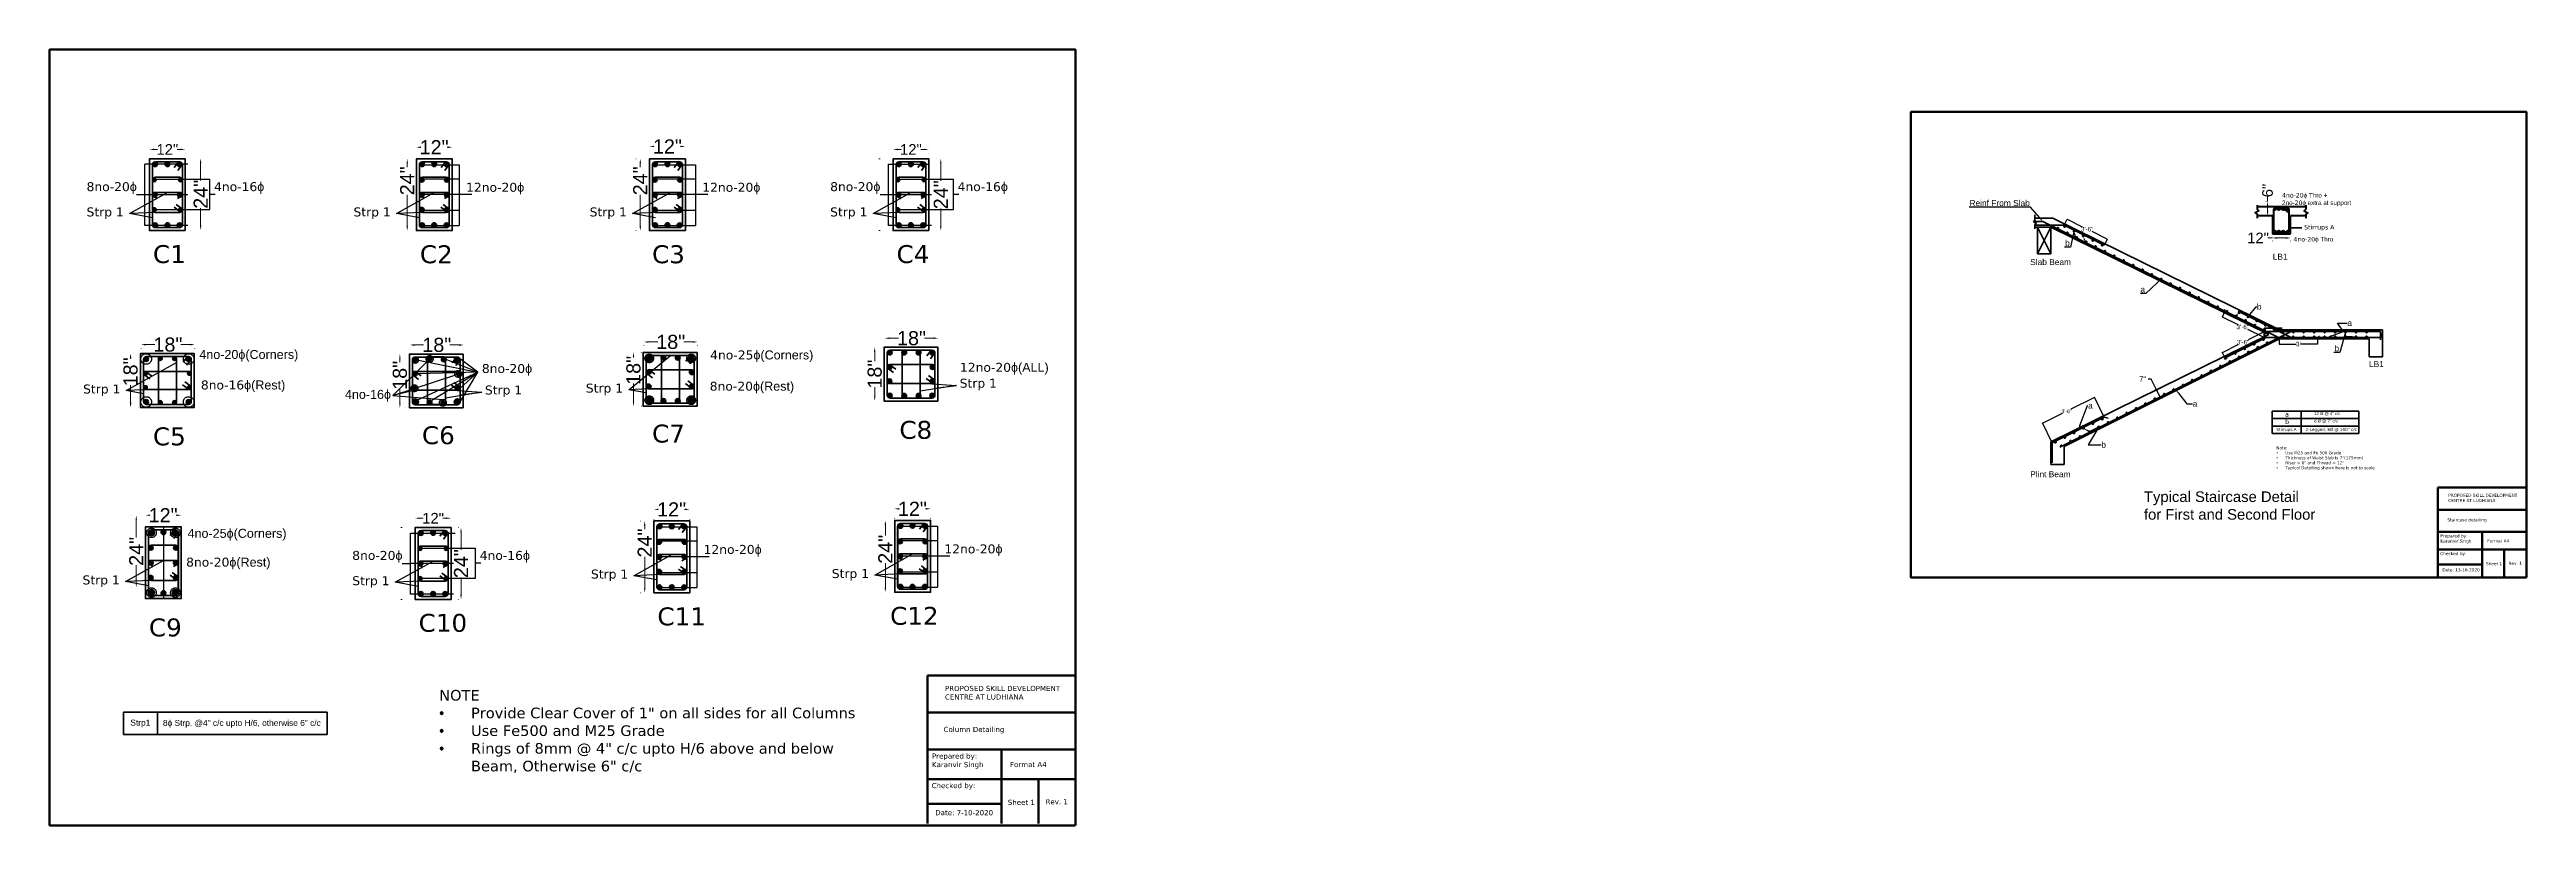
# Model space of a CAD drawing. Header units: feet. Extents: x 15113 to 123217, y -97269 to -8247.
# Drawn here: x 56004 to 57661, y -45727 to -45208 of the extents above; entities that cross this region are included whole.
import ezdxf
from ezdxf import colors
from ezdxf.entities.mleader import LeaderData, LeaderLine
from ezdxf.math import Vec2, Vec3

# ---------------------------------------------------------------- set-up
doc = ezdxf.new("R2010")
doc.units = ezdxf.units.FT
doc.header["$LTSCALE"] = 50.2
doc.header["$MEASUREMENT"] = 0
doc.header["$PDMODE"] = 3
for name, pattern in [('DASHED', [0.75, 0.5, -0.25]), ('DOT', [0.25, 0, -0.25]), ('PHANTOM2', [1.25, 0.625, -0.125, 0.125, -0.125, 0.125, -0.125])]:
    doc.linetypes.add(name, pattern=pattern)
doc.layers.get('0').update_dxf_attribs({"lineweight": 35})
for name, color, linetype, lineweight in [('drg seal', 250, 'Continuous', 120), ('Staircase', 102, 'Continuous', 35), ('Str Beam', 10, 'Continuous', 35), ('Str Brick Foundation', 2, 'Continuous', 35), ('Str Column', 50, 'Continuous', 35), ('Str LBL', 3, 'Continuous', 35)]:
    doc.layers.add(name, color=color, linetype=linetype, lineweight=lineweight)
doc.layers.add('drg seal txt', color=7, linetype='Continuous')
doc.layers.add('Str grid', color=7, linetype='Continuous', true_color=0x17d337)
doc.layers.add('Str Slab', color=5, linetype='Continuous', lineweight=35, transparency=0.7)
doc.styles.add('5.2 INCH', font='arial.ttf', dxfattribs={"height": 5.2})
doc.styles.add('7.1 INCH', font='arial.ttf', dxfattribs={"height": 7.1})
doc.styles.get("Standard").update_dxf_attribs({"font": 'arial.ttf'})
doc.dimstyles.new('2.2 INCH', dxfattribs={"dimscale": 0, "dimtxt": 5.2, "dimasz": 3.1, "dimexe": 0.18, "dimexo": 1.063, "dimgap": 0.09, "dimtad": 0, "dimdec": 0, "dimzin": 0, "dimdsep": 46, "dimlunit": 4, "dimtxsty": '5.2 INCH', "dimcen": 0, "dimclrd": 230, "dimclre": 230, "dimclrt": 164, "dimadec": 0, "dimazin": 0, "dimtfac": 1, "dimtdec": 0, "dimtofl": 0, "dimtmove": 0, "dimatfit": 3, "dimfxl": 0.5, "dimtolj": 1, "dimtzin": 0, "dimlwd": 15, "dimlwe": 15, "dimarcsym": 0})
doc.dimstyles.new('Annotative', dxfattribs={"dimscale": 0, "dimtxt": 3, "dimasz": 0.68, "dimexe": 0.18, "dimexo": 0.0625, "dimgap": 0.09, "dimtad": 0, "dimtih": 1, "dimtoh": 1, "dimdec": 0, "dimzin": 0, "dimdsep": 46, "dimlunit": 3, "dimtxsty": 'Standard', "dimblk": 'ARCHTICK', "dimcen": 0.09, "dimadec": 0, "dimazin": 0, "dimtfac": 1, "dimtdec": 0, "dimtofl": 0, "dimtmove": 0, "dimatfit": 3, "dimfxl": 1, "dimtolj": 1, "dimtzin": 0, "dimarcsym": 0})
doc.dimstyles.new('Copy(2) of Standard', dxfattribs={"dimscale": 20, "dimtxt": 0.18, "dimasz": 0.09, "dimexe": 0.18, "dimexo": 0.0625, "dimgap": 0.09, "dimtad": 0, "dimtih": 1, "dimtoh": 1, "dimdec": 1, "dimzin": 0, "dimdsep": 46, "dimlunit": 4, "dimtxsty": 'Standard', "dimblk": 'ARCHTICK', "dimcen": 0.09, "dimadec": 0, "dimazin": 0, "dimtfac": 1, "dimtdec": 1, "dimtofl": 0, "dimtmove": 0, "dimatfit": 3, "dimfxl": 0.5, "dimfxlon": 1, "dimtolj": 1, "dimtzin": 0, "dimarcsym": 0})

msp = doc.modelspace()

# ---------------------------------------------------------------- texts
at = {"layer": 'drg seal txt', "lineweight": 53, "char_height": 6, "attachment_point": 1}
for s, insert in [('{\\fVerdana|b0|i0|c0|p34;8no-20}ϕ', (56028.56395, -45296.79985)), ('{\\fVerdana|b0|i0|c0|p34;4no-16}ϕ', (56113.85235, -45296.79985)), ('{\\fVerdana|b0|i0|c0|p34;12no-20}ϕ', (56282.49906, -45297.21898)), ('{\\fVerdana|b0|i0|c0|p34;12no-20}ϕ', (56440.5016, -45297.21898)), ('{\\fVerdana|b0|i0|c0|p34;8no-20}ϕ', (56526.06047, -45296.79985)), ('{\\fVerdana|b0|i0|c0|p34;4no-16}ϕ', (56611.34887, -45296.79985)), ('{\\fVerdana|b0|i0|c0|p34;Strp 1}', (56028.56395, -45313.70537)), ('{\\fVerdana|b0|i0|c0|p34;Strp 1}', (56207.14659, -45313.70537)), ('{\\fVerdana|b0|i0|c0|p34;Strp 1}', (56365.14914, -45313.70537)), ('{\\fVerdana|b0|i0|c0|p34;Strp 1}', (56526.06047, -45313.70537)), ('{\\fVerdana|b0|i0|c0|p34;8no-20}ϕ', (56293.04757, -45418.46379)), ('{\\fVerdana|b0|i0|c0|p34;4no-25}ϕ(Corners)', (56445.79898, -45409.37667)), ('{\\fVerdana|b0|i0|c0|p34;12no-20}ϕ(ALL)', (56612.91514, -45417.65774)), ('{\\fVerdana|b0|i0|c0|p34;Strp 1}', (56026.24389, -45432.16262)), ('{\\fVerdana|b0|i0|c0|p34;8no-16}ϕ(Rest)', (56105.05786, -45429.46309)), ('{\\fVerdana|b0|i0|c0|p34;Strp 1}', (56295.08152, -45432.82402)), ('{\\fVerdana|b0|i0|c0|p34;Strp 1}', (56362.6092, -45431.58239)), ('{\\fVerdana|b0|i0|c0|p34;8no-20}ϕ(Rest)', (56445.50813, -45430.28018)), ('{\\fVerdana|b0|i0|c0|p34;Strp 1}', (56612.74483, -45428.28327)), ('{\\fVerdana|b0|i0|c0|p34;12no-20}ϕ', (56441.39409, -45539.47868)), ('{\\fVerdana|b0|i0|c0|p34;12no-20}ϕ', (56602.50776, -45539.12351)), ('{\\fVerdana|b0|i0|c0|p34;8no-20}ϕ(Rest)', (56095.17993, -45547.97941)), ('{\\fVerdana|b0|i0|c0|p34;8no-20}ϕ', (56206.31646, -45543.49617)), ('{\\fVerdana|b0|i0|c0|p34;4no-16}ϕ', (56291.60487, -45543.49617)), ('{\\fVerdana|b0|i0|c0|p34;Strp 1}', (56366.04162, -45555.96507)), ('{\\fVerdana|b0|i0|c0|p34;Strp 1}', (56527.15529, -45555.6099)), ('{\\fVerdana|b0|i0|c0|p34;Strp 1}', (56025.88274, -45559.89725)), ('{\\fVerdana|b0|i0|c0|p34;Strp 1}', (56206.31646, -45560.40169))]:
    msp.add_mtext(s, dxfattribs=dict(at, insert=insert))
at = {"layer": 'drg seal txt', "attachment_point": 1}
for s, insert, char_height, width in [('{\\fVerdana|b0|i0|c0|p34;PROPOSED SKILL DEVELOPMENT\\PCENTRE AT LUDHIANA}', (57608.64314, -45505.24627), 2.0592121, 362.0993884), ('{\\fPunjabi|b0|i0|c0|p2;°}', (57614.71172, -45506.55366), 0.8800052, 557.0759822), ('{\\fVerdana|b0|i0|c0|p34;Staircase detailing}', (57608.11238, -45521.69495), 2.0592121, 362.0993884), ('{\\fVerdana|b0|i0|c0|p34;Prepared by:\\PKaranvir Singh}', (57603.43017, -45532.37872), 2.0592121, 362.0993884), ('{\\fVerdana|b0|i0|c0|p34;Format A4}', (57634.75658, -45535.783), 2.0592121, 362.0993884), ('{\\fVerdana|b0|i0|c0|p34;Checked by:}', (57603.30772, -45544.24422), 2.0592121, 362.0993884), ('{\\fVerdana|b0|i0|c0|p34;Date: 13-10-2020}', (57604.74236, -45555.11418), 2.0592121, 362.0993884), ('{\\fVerdana|b0|i0|c0|p34;Sheet 1}', (57633.88476, -45550.96445), 2.0592121, 362.0993884), ('{\\fVerdana|b0|i0|c0|p34;Rev. 1}', (57649.02784, -45550.72957), 2.0592121, 362.0993884), ('{\\fVerdana|b0|i0|c0|p34;PROPOSED SKILL DEVELOPMENT\\PCENTRE AT LUDHIANA}', (56602.86605, -45633.7619), 3.4320202, 603.4989807), ('{\\fPunjabi|b0|i0|c0|p2;°}', (56612.98035, -45635.94089), 1.4666753, 928.4599703), ('{\\fVerdana|b0|i0|c0|p34;Column Detailing}', (56601.98145, -45661.17636), 3.4320202, 603.4989807), ('{\\fVerdana|b0|i0|c0|p34;Prepared by:\\PKaranvir Singh}', (56594.17777, -45678.98265), 3.4320202, 603.4989807), ('{\\fVerdana|b0|i0|c0|p34;Format A4}', (56646.38845, -45684.65644), 3.4320202, 603.4989807), ('{\\fVerdana|b0|i0|c0|p34;Checked by:}', (56593.97369, -45698.75848), 3.4320202, 603.4989807), ('{\\fVerdana|b0|i0|c0|p34;Date: 7-10-2020}', (56596.36474, -45716.87508), 3.4320202, 603.4989807), ('{\\fVerdana|b0|i0|c0|p34;Sheet 1}', (56644.93542, -45709.95886), 3.4320202, 603.4989807), ('{\\fVerdana|b0|i0|c0|p34;Rev. 1}', (56670.17388, -45709.5674), 3.4320202, 603.4989807)]:
    msp.add_mtext(s, dxfattribs=dict(at, insert=insert, char_height=char_height, width=width))
at = {"layer": 'drg seal txt', "lineweight": 53, "insert": (56264.4895, -45636.49908), "char_height": 7.1, "width": 288.9525386, "attachment_point": 1}
msp.add_mtext('\\pi-21.3,l21.3,t21.3;{\\fVerdana|b0|i0|c0|p34;NOTE\\P\\fSymbol|b0|i0|c2|p18;·^I\\fVerdana|b0|i0|c0|p34;Provide Clear Cover of 1" on all sides for all Columns\\P\\fSymbol|b0|i0|c2|p18;·^I\\fVerdana|b0|i0|c0|p34;Use Fe500 and M25 Grade\\P\\fSymbol|b0|i0|c2|p18;·^I\\fVerdana|b0|i0|c0|p34;Rings of 8mm @ 4" c/c upto H/6 above and below Beam, Otherwise 6" c/c}', dxfattribs=at)
at = {"layer": 'Staircase', "color": 2, "lineweight": 40, "attachment_point": 1}
for s, insert, char_height in [('{\\fVerdana|b0|i0|c0|p34;4no-20}ϕ Thro +\\P2no-{\\fVerdana|b0|i0|c0|p34;20}ϕ extra at support', (57497.48117, -45304.06068), 3), ('{\\fVerdana|b0|i0|c0|p34;\\P4no-20}ϕ Thro', (57505.13481, -45328.46875), 3), ('{\\fVerdana|b0|i0|c0|p34;Stirrups A}', (57512.23684, -45325.42779), 3), ('{\\fVerdana|b0|i0|c0|p34;a}', (57499.52497, -45450.58876), 3), ('{\\fVerdana|b0|i0|c0|p34;b}', (57499.52497, -45455.58876), 3), ('8 %%C @ 7" c/c', (57519.02497, -45455.58876), 2), ('12 %%C @ 4" c/c', (57519.02497, -45450.58876), 2), ('{\\fVerdana|b0|i0|c0|p34;Note:\\P\\pi-6,l6,t6;\\fSymbol|b0|i0|c2|p18;·^I\\fVerdana|b0|i0|c0|p34;Use M25 and Fe 500 Grade\\P\\fSymbol|b0|i0|c2|p18;·^I\\fVerdana|b0|i0|c0|p34;Thickness of Waist Slab is 7"(175mm)\\P\\fSymbol|b0|i0|c2|p18;·^I\\fVerdana|b0|i0|c0|p34;Riser = 6" and Thread = 12"\\P\\fSymbol|b0|i0|c2|p18;·^I\\fVerdana|b0|i0|c0|p34;Typical Detailing shown here is not to scale}', (57493.68117, -45473.48876), 2), ('{\\fVerdana|b0|i0|c0|p34;Stirrups A}', (57493.68117, -45461.18876), 2), ('{\\fVerdana|b0|i0|c0|p34;2-Legged, 8%%C @ 100" c/c}', (57513.18117, -45461.18876), 2)]:
    msp.add_mtext(s, dxfattribs=dict(at, insert=insert, char_height=char_height))
at = {"layer": 'Staircase', "color": 2, "linetype": 'PHANTOM2', "ltscale": 500, "attachment_point": 1, "style": '7.1 INCH'}
for s, width, insert, char_height in [('Slab Beam', 32.5502946, (57328.96836, -45348.25919), 4), ('LB1', 32.5502946, (57491.25676, -45344.63112), 4), ('LB1', 32.5502946, (57555.66836, -45416.45919), 4), ('Plint Beam', 32.5502946, (57328.96836, -45490.15919), 4), ('Typical Staircase Detail \\Pfor First and Second Floor', 186.8, (57405.06836, -45503.65919), 7.1)]:
    msp.add_mtext_dynamic_manual_height_columns(s, width=width, gutter_width=35.5, heights=[0], dxfattribs=dict(at, insert=insert, char_height=char_height))
at = {"layer": 'Str grid', "color": 0, "linetype": 'PHANTOM2', "char_height": 6, "width": 31.8953615, "attachment_point": 1, "style": '7.1 INCH'}
for s, insert in [('4no-20ϕ(Corners)', (56104.03053, -45409.05135)), ('4no-16ϕ\\P', (56201.45072, -45435.75429)), ('4no-25ϕ(Corners)', (56096.15556, -45528.71671))]:
    msp.add_mtext(s, dxfattribs=dict(at, insert=insert))
at = {"layer": 'Str LBL', "color": 3, "char_height": 12, "width": 56.3552661, "attachment_point": 1}
for s, insert in [('{\\fVerdana|b0|i0|c0|p34;C1}', (56072.99269, -45338.90604)), ('{\\fVerdana|b0|i0|c0|p34;C2}', (56251.57413, -45339.01618)), ('{\\fVerdana|b0|i0|c0|p34;C3}', (56406.89696, -45339.01618)), ('{\\fVerdana|b0|i0|c0|p34;C4}', (56570.48921, -45338.90604)), ('{\\fVerdana|b0|i0|c0|p34;C8}', (56572.37024, -45456.49384)), ('{\\fVerdana|b0|i0|c0|p34;C5}', (56072.99269, -45460.84275)), ('{\\fVerdana|b0|i0|c0|p34;C6}', (56252.95825, -45460.06728)), ('{\\fVerdana|b0|i0|c0|p34;C7}', (56406.89817, -45458.97913)), ('{\\fVerdana|b0|i0|c0|p34;C9}', (56070.31148, -45588.66321)), ('{\\fVerdana|b0|i0|c0|p34;C10}', (56250.74521, -45585.60236)), ('{\\fVerdana|b0|i0|c0|p34;C11}', (56410.46916, -45581.27588)), ('{\\fVerdana|b0|i0|c0|p34;C12}', (56566.17691, -45580.92072))]:
    msp.add_mtext(s, dxfattribs=dict(at, insert=insert))
at = {"layer": 'Str LBL', "color": 0, "linetype": 'PHANTOM2', "char_height": 4, "attachment_point": 1, "style": '7.1 INCH'}
for s, insert, width in [('Strp1', (56057.86535, -45656.34526), 29.3225034), ('{\\C256;8ϕ Strp. @4" c/c upto H/6, otherwise 6" c/c}', (56079.66721, -45656.5406), 127.4476761)]:
    msp.add_mtext(s, dxfattribs=dict(at, insert=insert, width=width))

# ---------------------------------------------------------------- blocks, each defined once
blk = doc.blocks.new('*D894')
at = {"layer": 'Defpoints', "color": 0, "linetype": 'Continuous', "transparency": 16777216}
for p in [(56070.6, -45278.4), (56094.6, -45274.9), (56094.6, -45278.4)]:
    blk.add_point(p, dxfattribs=at)
at = {"layer": 'Str Column', "color": 230, "linetype": 'DOT', "lineweight": 15, "transparency": 16777216}
for p, q in [((56070.6, -45277.4), (56070.6, -45274.7)), ((56094.6, -45277.4), (56094.6, -45274.7))]:
    blk.add_line(p, q, dxfattribs=at)
at = {"layer": 'Str Column', "color": 230, "lineweight": 15, "transparency": 16777216}
for p, q in [((56073.7, -45274.9), (56076, -45274.9)), ((56091.5, -45274.9), (56089.2, -45274.9))]:
    blk.add_line(p, q, dxfattribs=at)
at = {"layer": 'Str Column', "color": 230, "linetype": 'Continuous', "transparency": 16777216}
for points in [[(56073.7, -45274.4), (56073.7, -45275.4), (56070.6, -45274.9)], [(56091.5, -45274.4), (56091.5, -45275.4), (56094.6, -45274.9)]]:
    blk.add_solid(points, dxfattribs=at)
at = {"layer": 'Str Column', "color": 164, "linetype": 'Continuous', "transparency": 16777216, "insert": (56082.6, -45274.9), "char_height": 7.1, "attachment_point": 5, "style": '7.1 INCH'}
blk.add_mtext('\\A1;12"', dxfattribs=at)
blk = doc.blocks.new('*D895')
at = {"layer": 'Defpoints', "color": 0, "linetype": 'Continuous', "transparency": 16777216}
for p in [(56273.2, -45273.4), (56249.2, -45281.2), (56273.2, -45281.2)]:
    blk.add_point(p, dxfattribs=at)
at = {"layer": 'Str Column', "color": 230, "linetype": 'DOT', "lineweight": 15, "transparency": 16777216}
for p, q in [((56249.2, -45280.1), (56249.2, -45273.3)), ((56273.2, -45280.1), (56273.2, -45273.3))]:
    blk.add_line(p, q, dxfattribs=at)
at = {"layer": 'Str Column', "color": 230, "lineweight": 15, "transparency": 16777216}
for p, q in [((56252.3, -45273.4), (56252.3, -45273.4)), ((56270.1, -45273.4), (56269.8, -45273.4))]:
    blk.add_line(p, q, dxfattribs=at)
at = {"layer": 'Str Column', "color": 230, "linetype": 'Continuous', "transparency": 16777216}
for points in [[(56252.3, -45272.9), (56252.3, -45274), (56249.2, -45273.4)], [(56270.1, -45272.9), (56270.1, -45274), (56273.2, -45273.4)]]:
    blk.add_solid(points, dxfattribs=at)
at = {"layer": 'Str Column', "color": 164, "linetype": 'Continuous', "transparency": 16777216, "insert": (56261.1, -45273.4), "char_height": 5.2, "attachment_point": 5, "style": '5.2 INCH'}
blk.add_mtext('\\A1;{\\H1.8182x;12"}', dxfattribs=at)
blk = doc.blocks.new('*D884')
at = {"layer": 'Defpoints', "color": 0, "linetype": 'Continuous', "transparency": 16777216}
for p in [(56239, -45281.2), (56239, -45329.2), (56243.1, -45329.2)]:
    blk.add_point(p, dxfattribs=at)
at = {"layer": 'Str Column', "color": 230, "linetype": 'DOT', "lineweight": 15, "transparency": 16777216}
for p, q in [((56240.1, -45281.2), (56243.3, -45281.2)), ((56240.1, -45329.2), (56243.3, -45329.2))]:
    blk.add_line(p, q, dxfattribs=at)
at = {"layer": 'Str Column', "color": 230, "lineweight": 15, "transparency": 16777216}
for p, q in [((56243.1, -45284.3), (56243.1, -45286.7)), ((56243.1, -45326.1), (56243.1, -45305.2))]:
    blk.add_line(p, q, dxfattribs=at)
at = {"layer": 'Str Column', "color": 230, "linetype": 'Continuous', "transparency": 16777216}
for points in [[(56242.6, -45284.3), (56243.6, -45284.3), (56243.1, -45281.2)], [(56242.6, -45326.1), (56243.6, -45326.1), (56243.1, -45329.2)]]:
    blk.add_solid(points, dxfattribs=at)
at = {"layer": 'Str Column', "color": 164, "linetype": 'Continuous', "transparency": 16777216, "insert": (56243.1, -45295.9), "char_height": 5.2, "attachment_point": 5, "rotation": 90, "style": '5.2 INCH'}
blk.add_mtext('\\A1;{\\H1.8182x;24"}', dxfattribs=at)
blk = doc.blocks.new('*D896')
at = {"layer": 'Defpoints', "color": 0, "linetype": 'Continuous', "transparency": 16777216}
for p in [(56429.2, -45272.9), (56405.2, -45276.4), (56429.2, -45276.4)]:
    blk.add_point(p, dxfattribs=at)
at = {"layer": 'Str Column', "color": 230, "linetype": 'DOT', "lineweight": 15, "transparency": 16777216}
for p, q in [((56405.2, -45275.4), (56405.2, -45272.7)), ((56429.2, -45275.4), (56429.2, -45272.7))]:
    blk.add_line(p, q, dxfattribs=at)
at = {"layer": 'Str Column', "color": 230, "lineweight": 15, "transparency": 16777216}
for p, q in [((56408.3, -45272.9), (56408.4, -45272.9)), ((56426.1, -45272.9), (56425.9, -45272.9))]:
    blk.add_line(p, q, dxfattribs=at)
at = {"layer": 'Str Column', "color": 230, "linetype": 'Continuous', "transparency": 16777216}
for points in [[(56408.3, -45272.4), (56408.3, -45273.4), (56405.2, -45272.9)], [(56426.1, -45272.4), (56426.1, -45273.4), (56429.2, -45272.9)]]:
    blk.add_solid(points, dxfattribs=at)
at = {"layer": 'Str Column', "color": 164, "linetype": 'Continuous', "transparency": 16777216, "insert": (56417.2, -45272.9), "char_height": 5.2, "attachment_point": 5, "style": '5.2 INCH'}
blk.add_mtext('\\A1;{\\H1.8182x;12"}', dxfattribs=at)
blk = doc.blocks.new('*D885')
at = {"layer": 'Defpoints', "color": 0, "linetype": 'Continuous', "transparency": 16777216}
for p in [(56395, -45281.2), (56395, -45329.2), (56399, -45329.2)]:
    blk.add_point(p, dxfattribs=at)
at = {"layer": 'Str Column', "color": 230, "linetype": 'DOT', "lineweight": 15, "transparency": 16777216}
for p, q in [((56396.1, -45281.2), (56399.2, -45281.2)), ((56396.1, -45329.2), (56399.2, -45329.2))]:
    blk.add_line(p, q, dxfattribs=at)
at = {"layer": 'Str Column', "color": 230, "lineweight": 15, "transparency": 16777216}
for p, q in [((56399, -45284.3), (56399, -45286.7)), ((56399, -45326.1), (56399, -45305.2))]:
    blk.add_line(p, q, dxfattribs=at)
at = {"layer": 'Str Column', "color": 230, "linetype": 'Continuous', "transparency": 16777216}
for points in [[(56398.5, -45284.3), (56399.6, -45284.3), (56399, -45281.2)], [(56398.5, -45326.1), (56399.6, -45326.1), (56399, -45329.2)]]:
    blk.add_solid(points, dxfattribs=at)
at = {"layer": 'Str Column', "color": 164, "linetype": 'Continuous', "transparency": 16777216, "insert": (56399, -45295.9), "char_height": 5.2, "attachment_point": 5, "rotation": 90, "style": '5.2 INCH'}
blk.add_mtext('\\A1;{\\H1.8182x;24"}', dxfattribs=at)
blk = doc.blocks.new('*D886')
at = {"layer": 'Defpoints', "color": 0, "linetype": 'Continuous', "transparency": 16777216}
for p in [(56244.9, -45405.7), (56244.9, -45409.4), (56280.9, -45409.4)]:
    blk.add_point(p, dxfattribs=at)
at = {"layer": 'Str Column', "color": 230, "linetype": 'DOT', "lineweight": 15, "transparency": 16777216}
for p, q in [((56244.9, -45408.3), (56244.9, -45405.6)), ((56280.9, -45408.3), (56280.9, -45405.6))]:
    blk.add_line(p, q, dxfattribs=at)
at = {"layer": 'Str Column', "color": 230, "lineweight": 15, "transparency": 16777216}
for p, q in [((56248, -45405.7), (56254.1, -45405.7)), ((56277.8, -45405.7), (56271.6, -45405.7))]:
    blk.add_line(p, q, dxfattribs=at)
at = {"layer": 'Str Column', "color": 230, "linetype": 'Continuous', "transparency": 16777216}
for points in [[(56248, -45405.2), (56248, -45406.3), (56244.9, -45405.7)], [(56277.8, -45405.2), (56277.8, -45406.3), (56280.9, -45405.7)]]:
    blk.add_solid(points, dxfattribs=at)
at = {"layer": 'Str Column', "color": 164, "linetype": 'Continuous', "transparency": 16777216, "insert": (56262.9, -45405.7), "char_height": 5.2, "attachment_point": 5, "style": '5.2 INCH'}
blk.add_mtext('\\A1;{\\H1.8182x;18"}', dxfattribs=at)
blk = doc.blocks.new('*D887')
at = {"layer": 'Defpoints', "color": 0, "linetype": 'Continuous', "transparency": 16777216}
for p in [(56242.6, -45411.8), (56238.2, -45447.8), (56242.6, -45447.8)]:
    blk.add_point(p, dxfattribs=at)
at = {"layer": 'Str Column', "color": 230, "linetype": 'DOT', "lineweight": 15, "transparency": 16777216}
for p, q in [((56241.5, -45411.8), (56238, -45411.8)), ((56241.5, -45447.8), (56238, -45447.8))]:
    blk.add_line(p, q, dxfattribs=at)
at = {"layer": 'Str Column', "color": 230, "lineweight": 15, "transparency": 16777216}
for p, q in [((56238.2, -45414.9), (56238.2, -45417.3)), ((56238.2, -45444.7), (56238.2, -45434.8))]:
    blk.add_line(p, q, dxfattribs=at)
at = {"layer": 'Str Column', "color": 230, "linetype": 'Continuous', "transparency": 16777216}
for points in [[(56237.7, -45414.9), (56238.7, -45414.9), (56238.2, -45411.8)], [(56237.7, -45444.7), (56238.7, -45444.7), (56238.2, -45447.8)]]:
    blk.add_solid(points, dxfattribs=at)
at = {"layer": 'Str Column', "color": 164, "linetype": 'Continuous', "transparency": 16777216, "insert": (56238.2, -45426), "char_height": 5.2, "attachment_point": 5, "rotation": 90, "style": '5.2 INCH'}
blk.add_mtext('\\A1;{\\H1.8182x;18"}', dxfattribs=at)
blk = doc.blocks.new('*D888')
at = {"layer": 'Defpoints', "color": 0, "linetype": 'Continuous', "transparency": 16777216}
for p in [(56401.4, -45403.7), (56401.4, -45407.3), (56437.4, -45407.3)]:
    blk.add_point(p, dxfattribs=at)
at = {"layer": 'Str Column', "color": 230, "linetype": 'DOT', "lineweight": 15, "transparency": 16777216}
for p, q in [((56401.4, -45406.2), (56401.4, -45403.5)), ((56437.4, -45406.2), (56437.4, -45403.5))]:
    blk.add_line(p, q, dxfattribs=at)
at = {"layer": 'Str Column', "color": 230, "lineweight": 15, "transparency": 16777216}
for p, q in [((56404.5, -45403.7), (56410.7, -45403.7)), ((56434.3, -45403.7), (56428.2, -45403.7))]:
    blk.add_line(p, q, dxfattribs=at)
at = {"layer": 'Str Column', "color": 230, "linetype": 'Continuous', "transparency": 16777216}
for points in [[(56404.5, -45403.2), (56404.5, -45404.2), (56401.4, -45403.7)], [(56434.3, -45403.2), (56434.3, -45404.2), (56437.4, -45403.7)]]:
    blk.add_solid(points, dxfattribs=at)
at = {"layer": 'Str Column', "color": 164, "linetype": 'Continuous', "transparency": 16777216, "insert": (56419.4, -45403.7), "char_height": 5.2, "attachment_point": 5, "style": '5.2 INCH'}
blk.add_mtext('\\A1;{\\H1.8182x;18"}', dxfattribs=at)
blk = doc.blocks.new('*D889')
at = {"layer": 'Defpoints', "color": 0, "linetype": 'Continuous', "transparency": 16777216}
for p in [(56401.1, -45410.7), (56394.5, -45446.7), (56401.1, -45446.7)]:
    blk.add_point(p, dxfattribs=at)
at = {"layer": 'Str Column', "color": 230, "linetype": 'DOT', "lineweight": 15, "transparency": 16777216}
for p, q in [((56400, -45410.7), (56394.3, -45410.7)), ((56400, -45446.7), (56394.3, -45446.7))]:
    blk.add_line(p, q, dxfattribs=at)
at = {"layer": 'Str Column', "color": 230, "lineweight": 15, "transparency": 16777216}
for p, q in [((56394.5, -45413.8), (56394.5, -45414)), ((56394.5, -45443.6), (56394.5, -45431.5))]:
    blk.add_line(p, q, dxfattribs=at)
at = {"layer": 'Str Column', "color": 230, "linetype": 'Continuous', "transparency": 16777216}
for points in [[(56394, -45413.8), (56395, -45413.8), (56394.5, -45410.7)], [(56394, -45443.6), (56395, -45443.6), (56394.5, -45446.7)]]:
    blk.add_solid(points, dxfattribs=at)
at = {"layer": 'Str Column', "color": 164, "linetype": 'Continuous', "transparency": 16777216, "insert": (56394.5, -45422.7), "char_height": 5.2, "attachment_point": 5, "rotation": 90, "style": '5.2 INCH'}
blk.add_mtext('\\A1;{\\H1.8182x;18"}', dxfattribs=at)
blk = doc.blocks.new('*D890')
at = {"layer": 'Defpoints', "color": 0, "linetype": 'Continuous', "transparency": 16777216}
for p in [(56057.8, -45519.8), (56057.8, -45567.8), (56061.8, -45567.8)]:
    blk.add_point(p, dxfattribs=at)
at = {"layer": 'Str Column', "color": 230, "linetype": 'DOT', "lineweight": 15, "transparency": 16777216}
for p, q in [((56058.8, -45519.8), (56062, -45519.8)), ((56058.8, -45567.8), (56062, -45567.8))]:
    blk.add_line(p, q, dxfattribs=at)
at = {"layer": 'Str Column', "color": 230, "lineweight": 15, "transparency": 16777216}
for p, q in [((56061.8, -45522.9), (56061.8, -45534.5)), ((56061.8, -45564.7), (56061.8, -45553.1))]:
    blk.add_line(p, q, dxfattribs=at)
at = {"layer": 'Str Column', "color": 230, "linetype": 'Continuous', "transparency": 16777216}
for points in [[(56061.3, -45522.9), (56062.3, -45522.9), (56061.8, -45519.8)], [(56061.3, -45564.7), (56062.3, -45564.7), (56061.8, -45567.8)]]:
    blk.add_solid(points, dxfattribs=at)
at = {"layer": 'Str Column', "color": 164, "linetype": 'Continuous', "transparency": 16777216, "insert": (56061.8, -45543.8), "char_height": 5.2, "attachment_point": 5, "rotation": 90, "style": '5.2 INCH'}
blk.add_mtext('\\A1;{\\H1.8182x;24"}', dxfattribs=at)
blk = doc.blocks.new('*D891')
at = {"layer": 'Defpoints', "color": 0, "linetype": 'Continuous', "transparency": 16777216}
for p in [(56562.5, -45401.2), (56562.5, -45404.8), (56598.5, -45404.8)]:
    blk.add_point(p, dxfattribs=at)
at = {"layer": 'Str Column', "color": 230, "linetype": 'DOT', "lineweight": 15, "transparency": 16777216}
for p, q in [((56562.5, -45403.7), (56562.5, -45401)), ((56598.5, -45403.7), (56598.5, -45401))]:
    blk.add_line(p, q, dxfattribs=at)
at = {"layer": 'Str Column', "color": 230, "lineweight": 15, "transparency": 16777216}
for p, q in [((56565.6, -45401.2), (56571.8, -45401.2)), ((56595.4, -45401.2), (56589.3, -45401.2))]:
    blk.add_line(p, q, dxfattribs=at)
at = {"layer": 'Str Column', "color": 230, "linetype": 'Continuous', "transparency": 16777216}
for points in [[(56565.6, -45400.7), (56565.6, -45401.7), (56562.5, -45401.2)], [(56595.4, -45400.7), (56595.4, -45401.7), (56598.5, -45401.2)]]:
    blk.add_solid(points, dxfattribs=at)
at = {"layer": 'Str Column', "color": 164, "linetype": 'Continuous', "transparency": 16777216, "insert": (56580.5, -45401.2), "char_height": 5.2, "attachment_point": 5, "style": '5.2 INCH'}
blk.add_mtext('\\A1;{\\H1.8182x;18"}', dxfattribs=at)
blk = doc.blocks.new('*D892')
at = {"layer": 'Defpoints', "color": 0, "linetype": 'Continuous', "transparency": 16777216}
for p in [(56562.2, -45407.2), (56555.9, -45443.2), (56562.2, -45443.2)]:
    blk.add_point(p, dxfattribs=at)
at = {"layer": 'Str Column', "color": 230, "linetype": 'DOT', "lineweight": 15, "transparency": 16777216}
for p, q in [((56561.1, -45407.2), (56555.7, -45407.2)), ((56561.1, -45443.2), (56555.7, -45443.2))]:
    blk.add_line(p, q, dxfattribs=at)
at = {"layer": 'Str Column', "color": 230, "lineweight": 15, "transparency": 16777216}
for p, q in [((56555.9, -45410.3), (56555.9, -45416.5)), ((56555.9, -45440.1), (56555.9, -45434))]:
    blk.add_line(p, q, dxfattribs=at)
at = {"layer": 'Str Column', "color": 230, "linetype": 'Continuous', "transparency": 16777216}
for points in [[(56555.4, -45410.3), (56556.4, -45410.3), (56555.9, -45407.2)], [(56555.4, -45440.1), (56556.4, -45440.1), (56555.9, -45443.2)]]:
    blk.add_solid(points, dxfattribs=at)
at = {"layer": 'Str Column', "color": 164, "linetype": 'Continuous', "transparency": 16777216, "insert": (56555.9, -45425.2), "char_height": 5.2, "attachment_point": 5, "rotation": 90, "style": '5.2 INCH'}
blk.add_mtext('\\A1;{\\H1.8182x;18"}', dxfattribs=at)
blk = doc.blocks.new('*D897')
at = {"layer": 'Defpoints', "color": 0, "linetype": 'Continuous', "transparency": 16777216}
for p in [(56092, -45519.6), (56068, -45527.4), (56092, -45527.4)]:
    blk.add_point(p, dxfattribs=at)
at = {"layer": 'Str Column', "color": 230, "linetype": 'DOT', "lineweight": 15, "transparency": 16777216}
for p, q in [((56068, -45526.3), (56068, -45519.4)), ((56092, -45526.3), (56092, -45519.4))]:
    blk.add_line(p, q, dxfattribs=at)
at = {"layer": 'Str Column', "color": 230, "lineweight": 15, "transparency": 16777216}
for p, q in [((56071.1, -45519.6), (56071.1, -45519.6)), ((56088.9, -45519.6), (56088.6, -45519.6))]:
    blk.add_line(p, q, dxfattribs=at)
at = {"layer": 'Str Column', "color": 230, "linetype": 'Continuous', "transparency": 16777216}
for points in [[(56071.1, -45519.1), (56071.1, -45520.1), (56068, -45519.6)], [(56088.9, -45519.1), (56088.9, -45520.1), (56092, -45519.6)]]:
    blk.add_solid(points, dxfattribs=at)
at = {"layer": 'Str Column', "color": 164, "linetype": 'Continuous', "transparency": 16777216, "insert": (56079.8, -45519.6), "char_height": 5.2, "attachment_point": 5, "style": '5.2 INCH'}
blk.add_mtext('\\A1;{\\H1.8182x;12"}', dxfattribs=at)
blk = doc.blocks.new('*D893')
at = {"layer": 'Defpoints', "color": 0, "linetype": 'Continuous', "transparency": 16777216}
for p in [(56097.2, -45280.9), (56097.2, -45328.9), (56104.9, -45328.9)]:
    blk.add_point(p, dxfattribs=at)
at = {"layer": 'Str Column', "color": 230, "linetype": 'DOT', "lineweight": 15, "transparency": 16777216}
for p, q in [((56098.3, -45280.9), (56105.1, -45280.9)), ((56098.3, -45328.9), (56105.1, -45328.9))]:
    blk.add_line(p, q, dxfattribs=at)
at = {"layer": 'Str Column', "color": 230, "lineweight": 15, "transparency": 16777216}
for p, q in [((56104.9, -45284), (56104.9, -45295.7)), ((56104.9, -45325.8), (56104.9, -45314.2))]:
    blk.add_line(p, q, dxfattribs=at)
at = {"layer": 'Str Column', "color": 230, "linetype": 'Continuous', "transparency": 16777216}
for points in [[(56104.4, -45284), (56105.4, -45284), (56104.9, -45280.9)], [(56104.4, -45325.8), (56105.4, -45325.8), (56104.9, -45328.9)]]:
    blk.add_solid(points, dxfattribs=at)
at = {"layer": 'Str Column', "color": 164, "linetype": 'Continuous', "transparency": 16777216, "insert": (56104.9, -45304.9), "char_height": 5.2, "attachment_point": 5, "rotation": 90, "style": '5.2 INCH'}
blk.add_mtext('\\A1;{\\H1.8182x;24"}', dxfattribs=at)
blk = doc.blocks.new('*D899')
at = {"layer": 'Defpoints', "color": 0, "linetype": 'Continuous', "transparency": 16777216}
for p in [(56568.1, -45278.4), (56592.1, -45274.9), (56592.1, -45278.4)]:
    blk.add_point(p, dxfattribs=at)
at = {"layer": 'Str Column', "color": 230, "linetype": 'DOT', "lineweight": 15, "transparency": 16777216}
for p, q in [((56568.1, -45277.4), (56568.1, -45274.7)), ((56592.1, -45277.4), (56592.1, -45274.7))]:
    blk.add_line(p, q, dxfattribs=at)
at = {"layer": 'Str Column', "color": 230, "lineweight": 15, "transparency": 16777216}
for p, q in [((56571.2, -45274.9), (56573.5, -45274.9)), ((56589, -45274.9), (56586.7, -45274.9))]:
    blk.add_line(p, q, dxfattribs=at)
at = {"layer": 'Str Column', "color": 230, "linetype": 'Continuous', "transparency": 16777216}
for points in [[(56571.2, -45274.4), (56571.2, -45275.4), (56568.1, -45274.9)], [(56589, -45274.4), (56589, -45275.4), (56592.1, -45274.9)]]:
    blk.add_solid(points, dxfattribs=at)
at = {"layer": 'Str Column', "color": 164, "linetype": 'Continuous', "transparency": 16777216, "insert": (56580.1, -45274.9), "char_height": 7.1, "attachment_point": 5, "style": '7.1 INCH'}
blk.add_mtext('\\A1;12"', dxfattribs=at)
blk = doc.blocks.new('*D898')
at = {"layer": 'Defpoints', "color": 0, "linetype": 'Continuous', "transparency": 16777216}
for p in [(56557.9, -45281.2), (56557.9, -45329.2), (56600.1, -45329.2)]:
    blk.add_point(p, dxfattribs=at)
at = {"layer": 'Str Column', "color": 230, "linetype": 'DOT', "lineweight": 15, "transparency": 16777216}
for p, q in [((56559, -45281.2), (56600.3, -45281.2)), ((56559, -45329.2), (56600.3, -45329.2))]:
    blk.add_line(p, q, dxfattribs=at)
at = {"layer": 'Str Column', "color": 230, "lineweight": 15, "transparency": 16777216}
for p, q in [((56600.1, -45284.3), (56600.1, -45295.9)), ((56600.1, -45326.1), (56600.1, -45314.5))]:
    blk.add_line(p, q, dxfattribs=at)
at = {"layer": 'Str Column', "color": 230, "linetype": 'Continuous', "transparency": 16777216}
for points in [[(56599.6, -45284.3), (56600.6, -45284.3), (56600.1, -45281.2)], [(56599.6, -45326.1), (56600.6, -45326.1), (56600.1, -45329.2)]]:
    blk.add_solid(points, dxfattribs=at)
at = {"layer": 'Str Column', "color": 164, "linetype": 'Continuous', "transparency": 16777216, "insert": (56600.1, -45305.2), "char_height": 5.2, "attachment_point": 5, "rotation": 90, "style": '5.2 INCH'}
blk.add_mtext('\\A1;{\\H1.8182x;24"}', dxfattribs=at)
blk = doc.blocks.new('*D900')
at = {"layer": 'Defpoints', "color": 0, "linetype": 'Continuous', "transparency": 16777216}
for p in [(56065, -45405.5), (56065, -45409.1), (56101, -45409.1)]:
    blk.add_point(p, dxfattribs=at)
at = {"layer": 'Str Column', "color": 230, "linetype": 'DOT', "lineweight": 15, "transparency": 16777216}
for p, q in [((56065, -45408), (56065, -45405.3)), ((56101, -45408), (56101, -45405.3))]:
    blk.add_line(p, q, dxfattribs=at)
at = {"layer": 'Str Column', "color": 230, "lineweight": 15, "transparency": 16777216}
for p, q in [((56068.1, -45405.5), (56074.2, -45405.5)), ((56097.9, -45405.5), (56091.7, -45405.5))]:
    blk.add_line(p, q, dxfattribs=at)
at = {"layer": 'Str Column', "color": 230, "linetype": 'Continuous', "transparency": 16777216}
for points in [[(56068.1, -45404.9), (56068.1, -45406), (56065, -45405.5)], [(56097.9, -45404.9), (56097.9, -45406), (56101, -45405.5)]]:
    blk.add_solid(points, dxfattribs=at)
at = {"layer": 'Str Column', "color": 164, "linetype": 'Continuous', "transparency": 16777216, "insert": (56083, -45405.5), "char_height": 5.2, "attachment_point": 5, "style": '5.2 INCH'}
blk.add_mtext('\\A1;{\\H1.8182x;18"}', dxfattribs=at)
blk = doc.blocks.new('*D901')
at = {"layer": 'Defpoints', "color": 0, "linetype": 'Continuous', "transparency": 16777216}
for p in [(56064.6, -45411.5), (56058, -45447.5), (56064.6, -45447.5)]:
    blk.add_point(p, dxfattribs=at)
at = {"layer": 'Str Column', "color": 230, "linetype": 'DOT', "lineweight": 15, "transparency": 16777216}
for p, q in [((56063.6, -45411.5), (56057.9, -45411.5)), ((56063.6, -45447.5), (56057.9, -45447.5))]:
    blk.add_line(p, q, dxfattribs=at)
at = {"layer": 'Str Column', "color": 230, "lineweight": 15, "transparency": 16777216}
for p, q in [((56058, -45414.6), (56058, -45415)), ((56058, -45444.4), (56058, -45432.5))]:
    blk.add_line(p, q, dxfattribs=at)
at = {"layer": 'Str Column', "color": 230, "linetype": 'Continuous', "transparency": 16777216}
for points in [[(56057.5, -45414.6), (56058.6, -45414.6), (56058, -45411.5)], [(56057.5, -45444.4), (56058.6, -45444.4), (56058, -45447.5)]]:
    blk.add_solid(points, dxfattribs=at)
at = {"layer": 'Str Column', "color": 164, "linetype": 'Continuous', "transparency": 16777216, "insert": (56058, -45423.7), "char_height": 5.2, "attachment_point": 5, "rotation": 90, "style": '5.2 INCH'}
blk.add_mtext('\\A1;{\\H1.8182x;18"}', dxfattribs=at)
blk = doc.blocks.new('*D903')
at = {"layer": 'Defpoints', "color": 0, "linetype": 'Continuous', "transparency": 16777216}
for p in [(56272.4, -45521.6), (56248.4, -45525.1), (56272.4, -45525.1)]:
    blk.add_point(p, dxfattribs=at)
at = {"layer": 'Str Column', "color": 230, "linetype": 'DOT', "lineweight": 15, "transparency": 16777216}
for p, q in [((56248.4, -45524.1), (56248.4, -45521.4)), ((56272.4, -45524.1), (56272.4, -45521.4))]:
    blk.add_line(p, q, dxfattribs=at)
at = {"layer": 'Str Column', "color": 230, "lineweight": 15, "transparency": 16777216}
for p, q in [((56251.5, -45521.6), (56253.8, -45521.6)), ((56269.3, -45521.6), (56267, -45521.6))]:
    blk.add_line(p, q, dxfattribs=at)
at = {"layer": 'Str Column', "color": 230, "linetype": 'Continuous', "transparency": 16777216}
for points in [[(56251.5, -45521.1), (56251.5, -45522.1), (56248.4, -45521.6)], [(56269.3, -45521.1), (56269.3, -45522.1), (56272.4, -45521.6)]]:
    blk.add_solid(points, dxfattribs=at)
at = {"layer": 'Str Column', "color": 164, "linetype": 'Continuous', "transparency": 16777216, "insert": (56260.4, -45521.6), "char_height": 7.1, "attachment_point": 5, "style": '7.1 INCH'}
blk.add_mtext('\\A1;12"', dxfattribs=at)
blk = doc.blocks.new('*D902')
at = {"layer": 'Defpoints', "color": 0, "linetype": 'Continuous', "transparency": 16777216}
for p in [(56238.2, -45527.9), (56238.2, -45575.9), (56279.1, -45575.9)]:
    blk.add_point(p, dxfattribs=at)
at = {"layer": 'Str Column', "color": 230, "linetype": 'DOT', "lineweight": 15, "transparency": 16777216}
for p, q in [((56239.3, -45527.9), (56279.3, -45527.9)), ((56239.3, -45575.9), (56279.3, -45575.9))]:
    blk.add_line(p, q, dxfattribs=at)
at = {"layer": 'Str Column', "color": 230, "lineweight": 15, "transparency": 16777216}
for p, q in [((56279.1, -45531), (56279.1, -45542.7)), ((56279.1, -45572.8), (56279.1, -45561.3))]:
    blk.add_line(p, q, dxfattribs=at)
at = {"layer": 'Str Column', "color": 230, "linetype": 'Continuous', "transparency": 16777216}
for points in [[(56278.6, -45531), (56279.6, -45531), (56279.1, -45527.9)], [(56278.6, -45572.8), (56279.6, -45572.8), (56279.1, -45575.9)]]:
    blk.add_solid(points, dxfattribs=at)
at = {"layer": 'Str Column', "color": 164, "linetype": 'Continuous', "transparency": 16777216, "insert": (56279.1, -45552), "char_height": 5.2, "attachment_point": 5, "rotation": 90, "style": '5.2 INCH'}
blk.add_mtext('\\A1;{\\H1.8182x;24"}', dxfattribs=at)
blk = doc.blocks.new('*D905')
at = {"layer": 'Defpoints', "color": 0, "linetype": 'Continuous', "transparency": 16777216}
for p in [(56432.1, -45515.7), (56408.1, -45523.5), (56432.1, -45523.5)]:
    blk.add_point(p, dxfattribs=at)
at = {"layer": 'Str Column', "color": 230, "linetype": 'DOT', "lineweight": 15, "transparency": 16777216}
for p, q in [((56408.1, -45522.4), (56408.1, -45515.5)), ((56432.1, -45522.4), (56432.1, -45515.5))]:
    blk.add_line(p, q, dxfattribs=at)
at = {"layer": 'Str Column', "color": 230, "lineweight": 15, "transparency": 16777216}
for p, q in [((56411.2, -45515.7), (56411.2, -45515.7)), ((56429, -45515.7), (56428.7, -45515.7))]:
    blk.add_line(p, q, dxfattribs=at)
at = {"layer": 'Str Column', "color": 230, "linetype": 'Continuous', "transparency": 16777216}
for points in [[(56411.2, -45515.2), (56411.2, -45516.2), (56408.1, -45515.7)], [(56429, -45515.2), (56429, -45516.2), (56432.1, -45515.7)]]:
    blk.add_solid(points, dxfattribs=at)
at = {"layer": 'Str Column', "color": 164, "linetype": 'Continuous', "transparency": 16777216, "insert": (56420, -45515.7), "char_height": 5.2, "attachment_point": 5, "style": '5.2 INCH'}
blk.add_mtext('\\A1;{\\H1.8182x;12"}', dxfattribs=at)
blk = doc.blocks.new('*D904')
at = {"layer": 'Defpoints', "color": 0, "linetype": 'Continuous', "transparency": 16777216}
for p in [(56397.9, -45523.5), (56397.9, -45571.5), (56402, -45571.5)]:
    blk.add_point(p, dxfattribs=at)
at = {"layer": 'Str Column', "color": 230, "linetype": 'DOT', "lineweight": 15, "transparency": 16777216}
for p, q in [((56399, -45523.5), (56402.1, -45523.5)), ((56399, -45571.5), (56402.1, -45571.5))]:
    blk.add_line(p, q, dxfattribs=at)
at = {"layer": 'Str Column', "color": 230, "lineweight": 15, "transparency": 16777216}
for p, q in [((56402, -45526.6), (56402, -45528.9)), ((56402, -45568.4), (56402, -45547.5))]:
    blk.add_line(p, q, dxfattribs=at)
at = {"layer": 'Str Column', "color": 230, "linetype": 'Continuous', "transparency": 16777216}
for points in [[(56401.5, -45526.6), (56402.5, -45526.6), (56402, -45523.5)], [(56401.5, -45568.4), (56402.5, -45568.4), (56402, -45571.5)]]:
    blk.add_solid(points, dxfattribs=at)
at = {"layer": 'Str Column', "color": 164, "linetype": 'Continuous', "transparency": 16777216, "insert": (56402, -45538.2), "char_height": 5.2, "attachment_point": 5, "rotation": 90, "style": '5.2 INCH'}
blk.add_mtext('\\A1;{\\H1.8182x;24"}', dxfattribs=at)
blk = doc.blocks.new('*D907')
at = {"layer": 'Defpoints', "color": 0, "linetype": 'Continuous', "transparency": 16777216}
for p in [(56569.2, -45523.1), (56593.2, -45515.3), (56593.2, -45523.1)]:
    blk.add_point(p, dxfattribs=at)
at = {"layer": 'Str Column', "color": 230, "linetype": 'DOT', "lineweight": 15, "transparency": 16777216}
for p, q in [((56569.2, -45522), (56569.2, -45515.2)), ((56593.2, -45522), (56593.2, -45515.2))]:
    blk.add_line(p, q, dxfattribs=at)
at = {"layer": 'Str Column', "color": 230, "lineweight": 15, "transparency": 16777216}
for p, q in [((56572.3, -45515.3), (56572.3, -45515.3)), ((56590.1, -45515.3), (56589.8, -45515.3))]:
    blk.add_line(p, q, dxfattribs=at)
at = {"layer": 'Str Column', "color": 230, "linetype": 'Continuous', "transparency": 16777216}
for points in [[(56572.3, -45514.8), (56572.3, -45515.9), (56569.2, -45515.3)], [(56590.1, -45514.8), (56590.1, -45515.9), (56593.2, -45515.3)]]:
    blk.add_solid(points, dxfattribs=at)
at = {"layer": 'Str Column', "color": 164, "linetype": 'Continuous', "transparency": 16777216, "insert": (56581.1, -45515.3), "char_height": 5.2, "attachment_point": 5, "style": '5.2 INCH'}
blk.add_mtext('\\A1;{\\H1.8182x;12"}', dxfattribs=at)
blk = doc.blocks.new('*D906')
at = {"layer": 'Defpoints', "color": 0, "linetype": 'Continuous', "transparency": 16777216}
for p in [(56559, -45523.1), (56559, -45571.1), (56563, -45571.1)]:
    blk.add_point(p, dxfattribs=at)
at = {"layer": 'Str Column', "color": 230, "linetype": 'DOT', "lineweight": 15, "transparency": 16777216}
for p, q in [((56560.1, -45523.1), (56563.2, -45523.1)), ((56560.1, -45571.1), (56563.2, -45571.1))]:
    blk.add_line(p, q, dxfattribs=at)
at = {"layer": 'Str Column', "color": 230, "lineweight": 15, "transparency": 16777216}
for p, q in [((56563, -45526.2), (56563, -45533.1)), ((56563, -45568), (56563, -45551.6))]:
    blk.add_line(p, q, dxfattribs=at)
at = {"layer": 'Str Column', "color": 230, "linetype": 'Continuous', "transparency": 16777216}
for points in [[(56562.5, -45526.2), (56563.5, -45526.2), (56563, -45523.1)], [(56562.5, -45568), (56563.5, -45568), (56563, -45571.1)]]:
    blk.add_solid(points, dxfattribs=at)
at = {"layer": 'Str Column', "color": 164, "linetype": 'Continuous', "transparency": 16777216, "insert": (56563, -45542.4), "char_height": 5.2, "attachment_point": 5, "rotation": 90, "style": '5.2 INCH'}
blk.add_mtext('\\A1;{\\H1.8182x;24"}', dxfattribs=at)
blk = doc.blocks.new('*U1010')
at = {"layer": 'Str Brick Foundation', "linetype": 'PHANTOM2', "ltscale": 500, "transparency": 33554687}
h = blk.add_hatch(color=256, dxfattribs=at)
h.dxf.hatch_style = 1
h.paths.add_polyline_path([(2.4, -0.7, 1), (1.5, -0.3, 1)])
at = {"layer": 'Str Brick Foundation', "linetype": 'PHANTOM2', "ltscale": 500}
blk.add_circle((2, -0.5), 0.5, dxfattribs=at)
blk = doc.blocks.new('*U1011')
at = {"layer": 'Staircase', "color": 0, "linetype": 'ByBlock', "lineweight": -2, "transparency": 16777216, "rotation": 26.32349924509277}
for p in [(25453.6, -26548.1), (25459.9, -26545), (25466.2, -26541.9), (25434.8, -26557.4), (25441.1, -26554.3), (25447.3, -26551.2)]:
    blk.add_blockref('*U1010', p, dxfattribs=at)
blk = doc.blocks.new('*U1012')
at = {"layer": 'Str Brick Foundation', "linetype": 'PHANTOM2', "ltscale": 500, "transparency": 33554687}
h = blk.add_hatch(color=256, dxfattribs=at)
h.dxf.hatch_style = 1
h.paths.add_polyline_path([(0, -0.3, 1), (0.7, -0.7, 1)])
at = {"layer": 'Str Brick Foundation', "linetype": 'PHANTOM2', "ltscale": 500}
blk.add_circle((0.4, -0.5), 0.42, dxfattribs=at)
blk = doc.blocks.new('*U1013')
at = {"layer": 'Staircase', "color": 0, "linetype": 'ByBlock', "lineweight": -2, "transparency": 16777216, "rotation": 26.21035487400487}
for p in [(57478.2, -45404.9), (57484.5, -45401.8), (57459.3, -45414.2), (57465.6, -45411.1), (57471.9, -45408)]:
    blk.add_blockref('*U1012', p, dxfattribs=at)
blk = doc.blocks.new('*U1014')
at = {"layer": 'Str Brick Foundation', "linetype": 'PHANTOM2', "ltscale": 500, "transparency": 33554687}
h = blk.add_hatch(color=256, dxfattribs=at)
h.dxf.hatch_style = 1
h.paths.add_polyline_path([(1, 0.6, 1), (1.7, 0.3, 1)])
at = {"layer": 'Str Brick Foundation', "linetype": 'PHANTOM2', "ltscale": 500}
blk.add_circle((1.3, 0.4), 0.42, dxfattribs=at)
blk = doc.blocks.new('*U1015')
at = {"layer": 'Staircase', "color": 0, "linetype": 'ByBlock', "lineweight": -2, "transparency": 16777216, "rotation": 26.57039207669201}
for p in [(57480.2, -45408.3), (57486.5, -45405.2), (57492.8, -45402), (57448.9, -45424), (57455.2, -45420.8), (57461.5, -45417.7), (57467.7, -45414.6), (57474, -45411.4), (57417.6, -45439.6), (57423.9, -45436.5), (57430.2, -45433.4), (57436.4, -45430.2), (57442.7, -45427.1), (57380.1, -45458.4), (57386.3, -45455.3), (57392.6, -45452.1), (57398.9, -45449), (57405.1, -45445.9), (57411.4, -45442.7), (57348.8, -45474.1), (57355, -45470.9), (57361.3, -45467.8), (57367.6, -45464.7), (57373.8, -45461.5)]:
    blk.add_blockref('*U1014', p, dxfattribs=at)
blk = doc.blocks.new('*U1016')
at = {"layer": 'Str Brick Foundation', "linetype": 'PHANTOM2', "ltscale": 500, "transparency": 33554687}
h = blk.add_hatch(color=256, dxfattribs=at)
h.dxf.hatch_style = 1
h.paths.add_polyline_path([(2.2, -0.4, 1), (1.4, -0.4, 1)])
at = {"layer": 'Str Brick Foundation', "linetype": 'PHANTOM2', "ltscale": 500}
blk.add_circle((1.8, -0.4), 0.42, dxfattribs=at)
blk = doc.blocks.new('*U1017')
at = {"layer": 'Staircase', "color": 0, "linetype": 'ByBlock', "lineweight": -2, "transparency": 16777216, "rotation": 180}
for p in [(25590.8, -26486.9), (25597.8, -26486.9), (25604.8, -26486.9), (25611.8, -26486.9), (25618.8, -26486.9), (25625.8, -26486.9), (25632.8, -26486.9), (25639.8, -26486.9), (25646.8, -26486.9)]:
    blk.add_blockref('*U1016', p, dxfattribs=at)
blk = doc.blocks.new('*U1018')
at = {"layer": 'Str Brick Foundation', "linetype": 'PHANTOM2', "ltscale": 500, "transparency": 33554687}
h = blk.add_hatch(color=256, dxfattribs=at)
h.dxf.hatch_style = 1
h.paths.add_polyline_path([(2.2, -0.4, 1), (1.4, -0.4, 1)])
at = {"layer": 'Str Brick Foundation', "linetype": 'PHANTOM2', "ltscale": 500}
blk.add_circle((1.8, -0.4), 0.42, dxfattribs=at)
blk = doc.blocks.new('*U1019')
at = {"layer": 'Staircase', "color": 0, "linetype": 'ByBlock', "lineweight": -2, "transparency": 16777216, "rotation": 180}
for p in [(25590.8, -26486.9), (25597.8, -26486.9), (25604.8, -26486.9), (25611.8, -26486.9), (25618.8, -26486.9), (25625.8, -26486.9), (25632.8, -26486.9), (25639.8, -26486.9), (25646.8, -26486.9)]:
    blk.add_blockref('*U1018', p, dxfattribs=at)
blk = doc.blocks.new('*U1020')
at = {"layer": 'Str Brick Foundation', "linetype": 'PHANTOM2', "ltscale": 500, "transparency": 33554687}
h = blk.add_hatch(color=256, dxfattribs=at)
h.dxf.hatch_style = 1
h.paths.add_polyline_path([(11, -0.3, 1), (10.3, -0.7, 1)])
at = {"layer": 'Str Brick Foundation', "linetype": 'PHANTOM2', "ltscale": 500}
blk.add_circle((10.6, -0.5), 0.42, dxfattribs=at)
blk = doc.blocks.new('*U1021')
at = {"layer": 'Staircase', "color": 0, "linetype": 'ByBlock', "lineweight": -2, "transparency": 16777216, "rotation": 153.7896451260037}
for p in [(57356.8, -45332.7), (57363.1, -45335.7), (57369.4, -45338.8), (57375.7, -45341.9), (57382, -45345), (57388.2, -45348.1), (57394.5, -45351.2), (57400.8, -45354.3), (57407.1, -45357.4), (57413.4, -45360.5), (57419.6, -45363.6), (57425.9, -45366.7), (57432.2, -45369.8), (57438.5, -45372.8), (57444.8, -45375.9), (57451, -45379), (57457.3, -45382.1), (57463.6, -45385.2), (57469.9, -45388.3), (57476.2, -45391.4), (57482.4, -45394.5), (57488.7, -45397.6), (57495, -45400.7)]:
    blk.add_blockref('*U1020', p, dxfattribs=at)
blk = doc.blocks.new('*U1022')
at = {"layer": 'Str Brick Foundation', "linetype": 'PHANTOM2', "ltscale": 500, "transparency": 33554687}
h = blk.add_hatch(color=256, dxfattribs=at)
h.dxf.hatch_style = 1
h.paths.add_polyline_path([(0.2, -0.8, 1), (1, -0.4, 1)])
at = {"layer": 'Str Brick Foundation', "linetype": 'PHANTOM2', "ltscale": 500}
blk.add_circle((0.6, -0.6), 0.42, dxfattribs=at)
blk = doc.blocks.new('*U1023')
at = {"layer": 'Staircase', "color": 0, "linetype": 'ByBlock', "lineweight": -2, "transparency": 16777216, "rotation": 333.7344019662553}
for p in [(57351.7, -45325.7), (57358, -45328.8), (57364.2, -45331.9), (57370.5, -45335), (57376.8, -45338.1)]:
    blk.add_blockref('*U1022', p, dxfattribs=at)
blk = doc.blocks.new('*U1024')
at = {"layer": 'Str Brick Foundation', "linetype": 'PHANTOM2', "ltscale": 500, "transparency": 33554687}
h = blk.add_hatch(color=256, dxfattribs=at)
h.dxf.hatch_style = 1
h.paths.add_polyline_path([(13, 0.6, 1), (12.2, 0.2, 1)])
at = {"layer": 'Str Brick Foundation', "linetype": 'PHANTOM2', "ltscale": 500}
blk.add_circle((12.6, 0.4), 0.42, dxfattribs=at)
blk = doc.blocks.new('*U1025')
at = {"layer": 'Staircase', "color": 0, "linetype": 'ByBlock', "lineweight": -2, "transparency": 16777216, "rotation": 153.7896451260009}
for p in [(57480.3, -45389.2), (57486.2, -45392), (57492, -45394.9), (57497.8, -45397.8), (57503.7, -45400.7)]:
    blk.add_blockref('*U1024', p, dxfattribs=at)
blk = doc.blocks.new('*D1027')
at = {"layer": 'Defpoints', "color": 0, "linetype": 'Continuous', "transparency": 16777216}
for p in [(57491.1, -45337.2), (57503.1, -45334.1), (57503.1, -45337.2)]:
    blk.add_point(p, dxfattribs=at)
at = {"layer": 'Staircase', "color": 230, "lineweight": 15, "transparency": 16777216}
for p, q in [((57491.1, -45334.1), (57488, -45334.1)), ((57500, -45334.1), (57494.2, -45334.1))]:
    blk.add_line(p, q, dxfattribs=at)
at = {"layer": 'Staircase', "color": 230, "linetype": 'DOT', "lineweight": 15, "transparency": 16777216}
for p, q in [((57491.1, -45336.2), (57491.1, -45334)), ((57503.1, -45336.2), (57503.1, -45334))]:
    blk.add_line(p, q, dxfattribs=at)
at = {"layer": 'Staircase', "color": 230, "linetype": 'Continuous', "transparency": 16777216}
for points in [[(57494.2, -45333.6), (57494.2, -45334.7), (57491.1, -45334.1)], [(57500, -45333.6), (57500, -45334.7), (57503.1, -45334.1)]]:
    blk.add_solid(points, dxfattribs=at)
at = {"layer": 'Staircase', "color": 164, "linetype": 'Continuous', "lineweight": 40, "transparency": 16777216, "insert": (57481.4, -45334.1), "char_height": 7.1, "attachment_point": 5, "style": '7.1 INCH'}
blk.add_mtext('\\A1;12"', dxfattribs=at)
blk = doc.blocks.new('*D1026')
at = {"layer": 'Defpoints', "color": 0, "linetype": 'Continuous', "transparency": 16777216}
for p in [(57487.8, -45309.7), (57487.8, -45309.7), (57487.8, -45319.3)]:
    blk.add_point(p, dxfattribs=at)
at = {"layer": 'Staircase', "color": 230, "lineweight": 15, "transparency": 16777216}
for p, q in [((57487.8, -45309.7), (57487.8, -45306.6)), ((57487.8, -45316.2), (57487.8, -45312.8))]:
    blk.add_line(p, q, dxfattribs=at)
at = {"layer": 'Staircase', "color": 230, "linetype": 'DOT', "lineweight": 15, "transparency": 16777216}
for p, q in [((57486.7, -45309.7), (57487.6, -45309.7)), ((57486.7, -45319.3), (57487.6, -45319.3))]:
    blk.add_line(p, q, dxfattribs=at)
at = {"layer": 'Staircase', "color": 230, "linetype": 'Continuous', "transparency": 16777216}
for points in [[(57487.3, -45312.8), (57488.3, -45312.8), (57487.8, -45309.7)], [(57487.3, -45316.2), (57488.3, -45316.2), (57487.8, -45319.3)]]:
    blk.add_solid(points, dxfattribs=at)
at = {"layer": 'Staircase', "color": 164, "linetype": 'Continuous', "lineweight": 40, "transparency": 16777216, "insert": (57487.8, -45302.4), "char_height": 7.1, "attachment_point": 5, "rotation": 90, "style": '7.1 INCH'}
blk.add_mtext('\\A1;6"', dxfattribs=at)
blk = doc.blocks.new('_ArchTick')
at = {"color": 0, "linetype": 'ByBlock', "const_width": 0.15}
blk.add_lwpolyline([(-0.5, -0.5), (0.5, 0.5)], dxfattribs=at)
blk = doc.blocks.new('*D1028')
at = {"layer": 'Defpoints', "color": 0, "linetype": 'PHANTOM2', "ltscale": 500, "transparency": 16777216}
for p in [(57372, -45440.9), (57378.5, -45454), (57343.8, -45471.2)]:
    blk.add_point(p, dxfattribs=at)
at = {"layer": 'Staircase', "color": 0, "linetype": 'PHANTOM2', "lineweight": -2, "ltscale": 500, "transparency": 16777216}
for p, q in [((57337.3, -45458), (57350.6, -45451.4)), ((57372, -45440.9), (57356.1, -45448.7)), ((57378.4, -45454), (57371.9, -45440.7)), ((57343.7, -45471.1), (57337.2, -45457.9))]:
    blk.add_line(p, q, dxfattribs=at)
at = {"layer": 'Staircase', "color": 0, "linetype": 'PHANTOM2', "lineweight": -2, "ltscale": 500, "transparency": 16777216, "xscale": 0.68, "yscale": 0.68, "zscale": 0.68}
for p, rotation in [((57372, -45440.9), 26.3234992450904), ((57337.3, -45458), 206.3234992450904)]:
    blk.add_blockref('_ArchTick', p, dxfattribs=dict(at, rotation=rotation))
at = {"layer": 'Staircase', "color": 0, "linetype": 'PHANTOM2', "lineweight": 20, "ltscale": 500, "transparency": 16777216, "insert": (57353.4, -45450.1), "char_height": 3, "attachment_point": 5}
blk.add_mtext('\\A1;{\\H0.83333x;3\'-6"}', dxfattribs=at)
blk = doc.blocks.new('*D1029')
at = {"layer": 'Defpoints', "color": 0, "linetype": 'PHANTOM2', "ltscale": 500, "transparency": 16777216}
for p in [(57485.1, -45397.2), (57486.8, -45400.7), (57459.3, -45414.2)]:
    blk.add_point(p, dxfattribs=at)
at = {"layer": 'Staircase', "color": 0, "linetype": 'PHANTOM2', "lineweight": -2, "ltscale": 500, "transparency": 16777216}
for p, q in [((57457.6, -45410.7), (57468.1, -45405.5)), ((57485.1, -45397.2), (57474.7, -45402.3)), ((57486.8, -45400.6), (57485, -45397)), ((57459.3, -45414.1), (57457.5, -45410.5))]:
    blk.add_line(p, q, dxfattribs=at)
at = {"layer": 'Staircase', "color": 0, "linetype": 'PHANTOM2', "lineweight": -2, "ltscale": 500, "transparency": 16777216, "xscale": 0.68, "yscale": 0.68, "zscale": 0.68}
for p, rotation in [((57485.1, -45397.2), 26.2103548740107), ((57457.6, -45410.7), 206.2103548740107)]:
    blk.add_blockref('_ArchTick', p, dxfattribs=dict(at, rotation=rotation))
at = {"layer": 'Staircase', "color": 0, "linetype": 'PHANTOM2', "lineweight": 20, "ltscale": 500, "transparency": 16777216, "insert": (57471.4, -45403.9), "char_height": 3, "attachment_point": 5}
blk.add_mtext('\\A1;3\'-6"', dxfattribs=at)
blk = doc.blocks.new('*D1030')
at = {"layer": 'Defpoints', "color": 0, "linetype": 'PHANTOM2', "ltscale": 500, "transparency": 16777216}
for p in [(57457.5, -45386.9), (57459.3, -45383.1), (57486.8, -45396.7)]:
    blk.add_point(p, dxfattribs=at)
at = {"layer": 'Staircase', "color": 0, "linetype": 'PHANTOM2', "lineweight": -2, "ltscale": 500, "transparency": 16777216}
for p, q in [((57459.3, -45383.2), (57457.4, -45387.1)), ((57457.5, -45386.9), (57467.9, -45392.1)), ((57485, -45400.5), (57474.5, -45395.3)), ((57486.8, -45396.7), (57484.9, -45400.6))]:
    blk.add_line(p, q, dxfattribs=at)
at = {"layer": 'Staircase', "color": 0, "linetype": 'PHANTOM2', "lineweight": -2, "ltscale": 500, "transparency": 16777216, "xscale": 0.68, "yscale": 0.68, "zscale": 0.68}
for p, rotation in [((57457.5, -45386.9), 153.7896451260133), ((57485, -45400.5), 333.7896451260133)]:
    blk.add_blockref('_ArchTick', p, dxfattribs=dict(at, rotation=rotation))
at = {"layer": 'Staircase', "color": 0, "linetype": 'PHANTOM2', "lineweight": 20, "ltscale": 500, "transparency": 16777216, "insert": (57471.2, -45393.7), "char_height": 3, "attachment_point": 5}
blk.add_mtext('\\A1;3\'-6"', dxfattribs=at)
blk = doc.blocks.new('*D1031')
at = {"layer": 'Defpoints', "color": 0, "linetype": 'PHANTOM2', "ltscale": 500, "transparency": 16777216}
for p in [(57351.7, -45325.7), (57378.6, -45338.9), (57380.5, -45334.9)]:
    blk.add_point(p, dxfattribs=at)
at = {"layer": 'Staircase', "color": 0, "linetype": 'PHANTOM2', "lineweight": -2, "ltscale": 500, "transparency": 16777216}
for p, q in [((57351.7, -45325.6), (57353.7, -45321.5)), ((57353.7, -45321.6), (57363.8, -45326.6)), ((57380.5, -45334.9), (57370.4, -45329.9)), ((57378.6, -45338.9), (57380.6, -45334.7))]:
    blk.add_line(p, q, dxfattribs=at)
at = {"layer": 'Staircase', "color": 0, "linetype": 'PHANTOM2', "lineweight": -2, "ltscale": 500, "transparency": 16777216, "xscale": 0.68, "yscale": 0.68, "zscale": 0.68}
for p, rotation in [((57353.7, -45321.6), 153.7344019662553), ((57380.5, -45334.9), 333.7344019662553)]:
    blk.add_blockref('_ArchTick', p, dxfattribs=dict(at, rotation=rotation))
at = {"layer": 'Staircase', "color": 0, "linetype": 'PHANTOM2', "lineweight": 20, "ltscale": 500, "transparency": 16777216, "insert": (57367.1, -45328.3), "char_height": 3, "attachment_point": 5}
blk.add_mtext('\\A1;3\'-6"', dxfattribs=at)
blk = doc.blocks.new('*D1032')
at = {"layer": 'Defpoints', "color": 0, "linetype": 'PHANTOM2', "ltscale": 500, "transparency": 16777216}
for p in [(57495.5, -45400.7), (57521.3, -45400.7), (57521.3, -45405.1)]:
    blk.add_point(p, dxfattribs=at)
at = {"layer": 'Staircase', "color": 0, "linetype": 'PHANTOM2', "lineweight": -2, "ltscale": 500, "transparency": 16777216}
for p, q in [((57495.5, -45400.7), (57495.5, -45405.2)), ((57495.5, -45405.1), (57507, -45405.1)), ((57521.3, -45405.1), (57509.9, -45405.1)), ((57521.3, -45400.7), (57521.3, -45405.2))]:
    blk.add_line(p, q, dxfattribs=at)
at = {"layer": 'Staircase', "color": 0, "linetype": 'PHANTOM2', "lineweight": -2, "ltscale": 500, "transparency": 16777216, "xscale": 0.68, "yscale": 0.68, "zscale": 0.68, "rotation": 180}
blk.add_blockref('_ArchTick', (57495.5, -45405.1), dxfattribs=at)
at = {"layer": 'Staircase', "color": 0, "linetype": 'PHANTOM2', "lineweight": -2, "ltscale": 500, "transparency": 16777216, "xscale": 0.68, "yscale": 0.68, "zscale": 0.68}
blk.add_blockref('_ArchTick', (57521.3, -45405.1), dxfattribs=at)
at = {"layer": 'Staircase', "color": 0, "linetype": 'PHANTOM2', "lineweight": 20, "ltscale": 500, "transparency": 16777216, "insert": (57508.4, -45405.1), "char_height": 3, "attachment_point": 5}
blk.add_mtext("\\A1;3'", dxfattribs=at)
blk = doc.blocks.new('*D1033')
at = {"layer": 'Defpoints', "color": 0, "linetype": 'PHANTOM2', "ltscale": 500, "transparency": 16777216}
for p in [(57415.7, -45434.6), (57418.6, -45440.3), (57416.3, -45441.4)]:
    blk.add_point(p, dxfattribs=at)
at = {"layer": 'Staircase', "color": 0, "linetype": 'PHANTOM2', "lineweight": -2, "ltscale": 500, "transparency": 16777216}
for p, q in [((57409.8, -45428.5), (57408, -45428.5)), ((57413.4, -45435.7), (57409.8, -45428.5)), ((57414.6, -45435.1), (57410.2, -45437.3)), ((57416.3, -45441.4), (57413.4, -45435.7)), ((57417.4, -45440.8), (57413.1, -45443))]:
    blk.add_line(p, q, dxfattribs=at)
at = {"layer": 'Staircase', "color": 0, "linetype": 'PHANTOM2', "lineweight": -2, "ltscale": 500, "transparency": 16777216, "xscale": 1.8, "yscale": 1.8, "zscale": 1.8}
for p, rotation in [((57413.4, -45435.7), 116.565051177078), ((57416.3, -45441.4), 296.565051177078)]:
    blk.add_blockref('_ArchTick', p, dxfattribs=dict(at, rotation=rotation))
at = {"layer": 'Staircase', "color": 0, "linetype": 'PHANTOM2', "ltscale": 500, "transparency": 16777216, "insert": (57404.2, -45428.5), "char_height": 3.6, "attachment_point": 5}
blk.add_mtext('\\A1;7"', dxfattribs=at)

# ---------------------------------------------------------------- dimensions: what is measured, and where the dimension line sits
at = {"layer": 'Staircase', "color": 2, "linetype": 'Continuous', "lineweight": 40}
dim = msp.add_linear_dim(base=(57487.80502, -45309.68627), p1=(57487.80502, -45319.33112), p2=(57487.80502, -45309.68627), angle=90, text='6"', dimstyle='2.2 INCH', override={"dimscale": 1, "dimtxsty": '7.1 INCH'}, dxfattribs=at)
dim.commit()
dim.dimension.update_dxf_attribs({"geometry": '*D1026', "text_midpoint": (57487.80502, -45302.39658), "dimtype": 160})
at = {"layer": 'Staircase', "color": 2, "linetype": 'PHANTOM2', "lineweight": 20, "ltscale": 500}
for p1, p2, distance, picture, middle in [((57351.67936, -45325.65919), (57378.55772, -45338.92323), 4.48645, '*D1031', (57367.10394, -45328.26798)), ((57486.84804, -45396.65919), (57459.34101, -45383.11788), 4.23065, '*D1030', (57471.22598, -45393.68418)), ((57459.34101, -45414.2005), (57486.84804, -45400.65919), 3.90539, '*D1029', (57471.36964, -45403.92602))]:
    dim = msp.add_aligned_dim(p1=p1, p2=p2, distance=distance, text='3\'-6"', dimstyle='Annotative', dxfattribs=at)
    dim.commit()
    dim.dimension.update_dxf_attribs({"geometry": picture, "text_midpoint": middle})
at = {"layer": 'Staircase', "color": 2, "linetype": 'Continuous', "lineweight": 40}
dim = msp.add_linear_dim(base=(57503.06836, -45334.14924), p1=(57491.06836, -45337.23327), p2=(57503.06836, -45337.23327), text='12"', dimstyle='2.2 INCH', override={"dimscale": 1, "dimtxsty": '7.1 INCH'}, dxfattribs=at)
dim.commit()
dim.dimension.update_dxf_attribs({"geometry": '*D1027', "text_midpoint": (57481.37406, -45334.14924), "dimtype": 160})
at = {"layer": 'Staircase', "color": 2, "linetype": 'PHANTOM2', "lineweight": 20, "ltscale": 500}
dim = msp.add_linear_dim(base=(57521.3082, -45405.05919), p1=(57495.53415, -45400.65919), p2=(57521.3082, -45400.65919), text="3'", dimstyle='Annotative', dxfattribs=at)
dim.commit()
dim.dimension.update_dxf_attribs({"geometry": '*D1032', "text_midpoint": (57508.42117, -45405.05919)})
dim = msp.add_linear_dim(base=(57371.95416, -45440.86403), p1=(57343.76836, -45471.18044), p2=(57378.4612, -45454.01646), angle=26.32349925, text='{\\H0.83333x;3\'-6"}', dimstyle='Annotative', dxfattribs=at)
dim.commit()
dim.dimension.update_dxf_attribs({"geometry": '*D1028', "text_midpoint": (57353.36836, -45450.05919), "dimtype": 161})
at = {"layer": 'Staircase', "color": 2, "linetype": 'PHANTOM2', "ltscale": 500}
dim = msp.add_linear_dim(base=(57416.29168, -45441.39753), p1=(57415.70747, -45434.56606), p2=(57418.5569, -45440.26492), angle=296.56505118, text='7"', dimstyle='Copy(2) of Standard', dxfattribs=at)
dim.commit()
dim.dimension.update_dxf_attribs({"geometry": '*D1033', "text_midpoint": (57404.16836, -45428.45919), "dimtype": 161})
at = {"layer": 'Str Column', "color": 3, "linetype": 'Continuous'}
for base, p1, p2, text, override, picture, middle in [((56094.64327, -45274.88905), (56070.64327, -45278.42351), (56094.64327, -45278.42351), '12"', {"dimscale": 1, "dimtxsty": '7.1 INCH'}, '*D894', (56082.64327, -45274.88905)), ((56429.18963, -45272.88153), (56405.18963, -45276.416), (56429.18963, -45276.416), '{\\H1.8182x;12"}', {"dimscale": 1}, '*D896', (56417.18963, -45272.88153)), ((56592.13979, -45274.88905), (56568.13979, -45278.42351), (56592.13979, -45278.42351), '12"', {"dimscale": 1, "dimtxsty": '7.1 INCH'}, '*D899', (56580.13979, -45274.88905)), ((56064.98758, -45405.45022), (56100.98758, -45409.06257), (56064.98758, -45409.06257), '{\\H1.8182x;18"}', {"dimscale": 1}, '*D900', (56082.98758, -45405.45022)), ((56244.87506, -45405.73775), (56280.87506, -45409.35011), (56244.87506, -45409.35011), '{\\H1.8182x;18"}', {"dimscale": 1}, '*D886', (56262.87506, -45405.73775)), ((56401.4116, -45403.68595), (56437.4116, -45407.29831), (56401.4116, -45407.29831), '{\\H1.8182x;18"}', {"dimscale": 1}, '*D888', (56419.4116, -45403.68595)), ((56562.53837, -45401.197), (56598.53837, -45404.80936), (56562.53837, -45404.80936), '{\\H1.8182x;18"}', {"dimscale": 1}, '*D891', (56580.53837, -45401.197)), ((56272.39579, -45521.58536), (56248.39579, -45525.11983), (56272.39579, -45525.11983), '12"', {"dimscale": 1, "dimtxsty": '7.1 INCH'}, '*D903', (56260.39579, -45521.58536))]:
    dim = msp.add_linear_dim(base=base, p1=p1, p2=p2, text=text, dimstyle='2.2 INCH', override=override, dxfattribs=at)
    dim.commit()
    dim.dimension.update_dxf_attribs({"geometry": picture, "text_midpoint": middle})
for base, p1, p2, picture, middle in [((56273.22592, -45273.43526), (56249.22592, -45281.20546), (56273.22592, -45281.20546), '*D895', (56261.07966, -45273.43526)), ((56091.96207, -45519.62636), (56067.96207, -45527.39656), (56091.96207, -45527.39656), '*D897', (56079.81581, -45519.62636)), ((56432.12094, -45515.69496), (56408.12094, -45523.46517), (56432.12094, -45523.46517), '*D905', (56419.97469, -45515.69496)), ((56593.23461, -45515.3398), (56569.23461, -45523.11), (56593.23461, -45523.11), '*D907', (56581.08836, -45515.3398))]:
    dim = msp.add_linear_dim(base=base, p1=p1, p2=p2, text='{\\H1.8182x;12"}', dimstyle='2.2 INCH', override={"dimscale": 1}, dxfattribs=at)
    dim.commit()
    dim.dimension.update_dxf_attribs({"geometry": picture, "text_midpoint": middle, "dimtype": 160})
for base, p1, p2, text, picture, middle in [((56104.87658, -45328.92926), (56097.23031, -45280.92926), (56097.23031, -45328.92926), '{\\H1.8182x;24"}', '*D893', (56104.87658, -45304.92926)), ((56243.07201, -45329.20546), (56239.0349, -45281.20546), (56239.0349, -45329.20546), '{\\H1.8182x;24"}', '*D884', (56243.07201, -45295.92847)), ((56399.03572, -45329.20546), (56394.99861, -45281.20546), (56394.99861, -45329.20546), '{\\H1.8182x;24"}', '*D885', (56399.03572, -45295.92847)), ((56600.12315, -45329.20546), (56557.94877, -45281.20546), (56557.94877, -45329.20546), '{\\H1.8182x;24"}', '*D898', (56600.12315, -45305.20546)), ((56555.92942, -45443.21676), (56562.19405, -45407.21676), (56562.19405, -45443.21676), '{\\H1.8182x;18"}', '*D892', (56555.92942, -45425.21676)), ((56058.03934, -45447.46997), (56064.64327, -45411.46997), (56064.64327, -45447.46997), '{\\H1.8182x;18"}', '*D901', (56058.03934, -45423.72691)), ((56238.21391, -45447.7575), (56242.59332, -45411.7575), (56242.59332, -45447.7575), '{\\H1.8182x;18"}', '*D887', (56238.21391, -45426.04954)), ((56394.51346, -45446.66935), (56401.06729, -45410.66935), (56401.06729, -45446.66935), '{\\H1.8182x;18"}', '*D889', (56394.51346, -45422.71346)), ((56563.03312, -45571.11), (56559.04359, -45523.11), (56559.04359, -45571.11), '{\\H1.8182x;24"}', '*D906', (56563.03312, -45542.36742)), ((56279.11722, -45575.90178), (56238.20477, -45527.90178), (56238.20477, -45575.90178), '{\\H1.8182x;24"}', '*D902', (56279.11722, -45552.0071)), ((56401.96704, -45571.46517), (56397.92992, -45523.46517), (56397.92992, -45571.46517), '{\\H1.8182x;24"}', '*D904', (56401.96704, -45538.18817))]:
    dim = msp.add_linear_dim(base=base, p1=p1, p2=p2, angle=90, text=text, dimstyle='2.2 INCH', override={"dimscale": 1}, dxfattribs=at)
    dim.commit()
    dim.dimension.update_dxf_attribs({"geometry": picture, "text_midpoint": middle, "dimtype": 160})
dim = msp.add_linear_dim(base=(56061.80816, -45567.78052), p1=(56057.77105, -45519.78052), p2=(56057.77105, -45567.78052), angle=90, text='{\\H1.8182x;24"}', dimstyle='2.2 INCH', override={"dimscale": 1}, dxfattribs=at)
dim.commit()
dim.dimension.update_dxf_attribs({"geometry": '*D890', "text_midpoint": (56061.80816, -45543.78052)})

# ---------------------------------------------------------------- hatches: boundary and pattern name
at = {"layer": 'Staircase', "lineweight": 40}
h = msp.add_hatch(color=2, dxfattribs=at)
h.dxf.hatch_style = 1
h.paths.add_polyline_path([(57492.10316, -45314.95919, 1), (57493.36116, -45314.95919, 1)])
h = msp.add_hatch(color=2, dxfattribs=at)
h.dxf.hatch_style = 1
h.paths.add_polyline_path([(57494.74439, -45314.95919, 1), (57496.00239, -45314.95919, 1)])
h = msp.add_hatch(color=2, dxfattribs=at)
h.dxf.hatch_style = 1
h.paths.add_polyline_path([(57497.64759, -45314.95919, 1), (57498.90559, -45314.95919, 1)])
h = msp.add_hatch(color=2, dxfattribs=at)
h.dxf.hatch_style = 1
h.paths.add_polyline_path([(57500.80437, -45314.95919, 1), (57502.06237, -45314.95919, 1)])
h = msp.add_hatch(color=2, dxfattribs=at)
h.dxf.hatch_style = 1
h.paths.add_polyline_path([(57492.10316, -45329.73879, -1), (57493.36116, -45329.73879, -1)])
h = msp.add_hatch(color=2, dxfattribs=at)
h.dxf.hatch_style = 1
h.paths.add_polyline_path([(57494.74439, -45329.73879, -1), (57496.00239, -45329.73879, -1)])
h = msp.add_hatch(color=2, dxfattribs=at)
h.dxf.hatch_style = 1
h.paths.add_polyline_path([(57497.64759, -45329.73879, -1), (57498.90559, -45329.73879, -1)])
h = msp.add_hatch(color=2, dxfattribs=at)
h.dxf.hatch_style = 1
h.paths.add_polyline_path([(57500.80437, -45329.73879, -1), (57502.06237, -45329.73879, -1)])
at = {"layer": 'Str Slab', "linetype": 'DASHED', "transparency": 33554687}
h = msp.add_hatch(color=1, dxfattribs=at)
h.dxf.hatch_style = 1
h.paths.add_polyline_path([(56076.0126, -45284.82939, 1), (56072.863, -45284.82939, 1)])
h = msp.add_hatch(color=1, dxfattribs=at)
h.dxf.hatch_style = 1
h.paths.add_polyline_path([(56084.21807, -45284.78026, 1), (56081.06847, -45284.78026, 1)])
h = msp.add_hatch(color=1, dxfattribs=at)
h.dxf.hatch_style = 1
h.paths.add_polyline_path([(56092.42354, -45284.82939, 1), (56089.27394, -45284.82939, 1)])
h = msp.add_hatch(color=1, dxfattribs=at)
h.dxf.hatch_style = 1
h.paths.add_polyline_path([(56254.59525, -45284.82939, 1), (56251.44565, -45284.82939, 1)])
h = msp.add_hatch(color=1, dxfattribs=at)
h.dxf.hatch_style = 1
h.paths.add_polyline_path([(56262.80072, -45284.78026, 1), (56259.65112, -45284.78026, 1)])
h = msp.add_hatch(color=1, dxfattribs=at)
h.dxf.hatch_style = 1
h.paths.add_polyline_path([(56267.85658, -45284.82939, 1), (56271.00618, -45284.82939, 1)])
h = msp.add_hatch(color=1, dxfattribs=at)
h.dxf.hatch_style = 1
h.paths.add_polyline_path([(56410.55897, -45284.82939, 1), (56407.40937, -45284.82939, 1)])
h = msp.add_hatch(color=1, dxfattribs=at)
h.dxf.hatch_style = 1
h.paths.add_polyline_path([(56418.76443, -45284.78026, 1), (56415.61483, -45284.78026, 1)])
h = msp.add_hatch(color=1, dxfattribs=at)
h.dxf.hatch_style = 1
h.paths.add_polyline_path([(56423.8203, -45284.82939, 1), (56426.9699, -45284.82939, 1)])
h = msp.add_hatch(color=1, dxfattribs=at)
h.dxf.hatch_style = 1
h.paths.add_polyline_path([(56573.50913, -45284.82939, 1), (56570.35953, -45284.82939, 1)])
h = msp.add_hatch(color=1, dxfattribs=at)
h.dxf.hatch_style = 1
h.paths.add_polyline_path([(56581.71459, -45284.78026, 1), (56578.56499, -45284.78026, 1)])
h = msp.add_hatch(color=1, dxfattribs=at)
h.dxf.hatch_style = 1
h.paths.add_polyline_path([(56589.92006, -45284.82939, 1), (56586.77046, -45284.82939, 1)])
h = msp.add_hatch(color=1, dxfattribs=at)
h.dxf.hatch_style = 1
h.paths.add_polyline_path([(56075.16287, -45295.20546, 1), (56072.64327, -45295.20546, 1)])
h = msp.add_hatch(color=1, dxfattribs=at)
h.dxf.hatch_style = 1
h.paths.add_polyline_path([(56075.79287, -45305.20546, 1), (56072.64327, -45305.20546, 1)])
h = msp.add_hatch(color=1, dxfattribs=at)
h.dxf.hatch_style = 1
h.paths.add_polyline_path([(56092.64327, -45305.20546, 1), (56089.49367, -45305.20546, 1)])
h = msp.add_hatch(color=1, dxfattribs=at)
h.dxf.hatch_style = 1
h.paths.add_polyline_path([(56092.64327, -45295.20546, 1), (56090.12367, -45295.20546, 1)])
h = msp.add_hatch(color=1, dxfattribs=at)
h.dxf.hatch_style = 1
h.paths.add_polyline_path([(56254.37552, -45295.20546, 1), (56251.22592, -45295.20546, 1)])
h = msp.add_hatch(color=1, dxfattribs=at)
h.dxf.hatch_style = 1
h.paths.add_polyline_path([(56254.37552, -45305.20546, 1), (56251.22592, -45305.20546, 1)])
h = msp.add_hatch(color=1, dxfattribs=at)
h.dxf.hatch_style = 1
h.paths.add_polyline_path([(56268.07632, -45295.20546, 1), (56271.22592, -45295.20546, 1)])
h = msp.add_hatch(color=1, dxfattribs=at)
h.dxf.hatch_style = 1
h.paths.add_polyline_path([(56268.07632, -45305.20546, 1), (56271.22592, -45305.20546, 1)])
h = msp.add_hatch(color=1, dxfattribs=at)
h.dxf.hatch_style = 1
h.paths.add_polyline_path([(56410.33923, -45295.20546, 1), (56407.18963, -45295.20546, 1)])
h = msp.add_hatch(color=1, dxfattribs=at)
h.dxf.hatch_style = 1
h.paths.add_polyline_path([(56410.33923, -45305.20546, 1), (56407.18963, -45305.20546, 1)])
h = msp.add_hatch(color=1, dxfattribs=at)
h.dxf.hatch_style = 1
h.paths.add_polyline_path([(56424.04003, -45295.20546, 1), (56427.18963, -45295.20546, 1)])
h = msp.add_hatch(color=1, dxfattribs=at)
h.dxf.hatch_style = 1
h.paths.add_polyline_path([(56424.04003, -45305.20546, 1), (56427.18963, -45305.20546, 1)])
h = msp.add_hatch(color=1, dxfattribs=at)
h.dxf.hatch_style = 1
h.paths.add_polyline_path([(56572.65939, -45295.20546, 1), (56570.13979, -45295.20546, 1)])
h = msp.add_hatch(color=1, dxfattribs=at)
h.dxf.hatch_style = 1
h.paths.add_polyline_path([(56573.28939, -45305.20546, 1), (56570.13979, -45305.20546, 1)])
h = msp.add_hatch(color=1, dxfattribs=at)
h.dxf.hatch_style = 1
h.paths.add_polyline_path([(56590.13979, -45305.20546, 1), (56586.99019, -45305.20546, 1)])
h = msp.add_hatch(color=1, dxfattribs=at)
h.dxf.hatch_style = 1
h.paths.add_polyline_path([(56590.13979, -45295.20546, 1), (56587.62019, -45295.20546, 1)])
h = msp.add_hatch(color=1, dxfattribs=at)
h.dxf.hatch_style = 1
h.paths.add_polyline_path([(56072.64327, -45315.20546, 1), (56075.16287, -45315.20546, 1)])
h = msp.add_hatch(color=1, dxfattribs=at)
h.dxf.hatch_style = 1
h.paths.add_polyline_path([(56072.863, -45325.58154, 1), (56076.0126, -45325.58154, 1)])
h = msp.add_hatch(color=1, dxfattribs=at)
h.dxf.hatch_style = 1
h.paths.add_polyline_path([(56081.06847, -45325.53241, 1), (56084.21807, -45325.53241, 1)])
h = msp.add_hatch(color=1, dxfattribs=at)
h.dxf.hatch_style = 1
h.paths.add_polyline_path([(56089.27394, -45325.58154, 1), (56092.42354, -45325.58154, 1)])
h = msp.add_hatch(color=1, dxfattribs=at)
h.dxf.hatch_style = 1
h.paths.add_polyline_path([(56090.12367, -45315.20546, 1), (56092.64327, -45315.20546, 1)])
h = msp.add_hatch(color=1, dxfattribs=at)
h.dxf.hatch_style = 1
h.paths.add_polyline_path([(56254.37552, -45315.20546, 1), (56251.22592, -45315.20546, 1)])
h = msp.add_hatch(color=1, dxfattribs=at)
h.dxf.hatch_style = 1
h.paths.add_polyline_path([(56254.59525, -45325.58154, 1), (56251.44565, -45325.58154, 1)])
h = msp.add_hatch(color=1, dxfattribs=at)
h.dxf.hatch_style = 1
h.paths.add_polyline_path([(56262.80072, -45325.53241, 1), (56259.65112, -45325.53241, 1)])
h = msp.add_hatch(color=1, dxfattribs=at)
h.dxf.hatch_style = 1
h.paths.add_polyline_path([(56267.85658, -45325.58154, 1), (56271.00618, -45325.58154, 1)])
h = msp.add_hatch(color=1, dxfattribs=at)
h.dxf.hatch_style = 1
h.paths.add_polyline_path([(56268.07632, -45315.20546, 1), (56271.22592, -45315.20546, 1)])
h = msp.add_hatch(color=1, dxfattribs=at)
h.dxf.hatch_style = 1
h.paths.add_polyline_path([(56410.33923, -45315.20546, 1), (56407.18963, -45315.20546, 1)])
h = msp.add_hatch(color=1, dxfattribs=at)
h.dxf.hatch_style = 1
h.paths.add_polyline_path([(56410.55897, -45325.58154, 1), (56407.40937, -45325.58154, 1)])
h = msp.add_hatch(color=1, dxfattribs=at)
h.dxf.hatch_style = 1
h.paths.add_polyline_path([(56418.76443, -45325.53241, 1), (56415.61483, -45325.53241, 1)])
h = msp.add_hatch(color=1, dxfattribs=at)
h.dxf.hatch_style = 1
h.paths.add_polyline_path([(56423.8203, -45325.58154, 1), (56426.9699, -45325.58154, 1)])
h = msp.add_hatch(color=1, dxfattribs=at)
h.dxf.hatch_style = 1
h.paths.add_polyline_path([(56424.04003, -45315.20546, 1), (56427.18963, -45315.20546, 1)])
h = msp.add_hatch(color=1, dxfattribs=at)
h.dxf.hatch_style = 1
h.paths.add_polyline_path([(56570.13979, -45315.20546, 1), (56572.65939, -45315.20546, 1)])
h = msp.add_hatch(color=1, dxfattribs=at)
h.dxf.hatch_style = 1
h.paths.add_polyline_path([(56570.35953, -45325.58154, 1), (56573.50913, -45325.58154, 1)])
h = msp.add_hatch(color=1, dxfattribs=at)
h.dxf.hatch_style = 1
h.paths.add_polyline_path([(56578.56499, -45325.53241, 1), (56581.71459, -45325.53241, 1)])
h = msp.add_hatch(color=1, dxfattribs=at)
h.dxf.hatch_style = 1
h.paths.add_polyline_path([(56586.77046, -45325.58154, 1), (56589.92006, -45325.58154, 1)])
h = msp.add_hatch(color=1, dxfattribs=at)
h.dxf.hatch_style = 1
h.paths.add_polyline_path([(56587.62019, -45315.20546, 1), (56590.13979, -45315.20546, 1)])
h = msp.add_hatch(color=1, dxfattribs=at)
h.dxf.hatch_style = 1
h.paths.add_polyline_path([(56069.16287, -45424.70765, 1), (56066.64327, -45424.70765, 1)])
h = msp.add_hatch(color=1, dxfattribs=at)
h.dxf.hatch_style = 1
h.paths.add_polyline_path([(56070.0126, -45415.0939, 1), (56066.863, -45415.0939, 1)])
h = msp.add_hatch(color=1, dxfattribs=at)
h.dxf.hatch_style = 1
h.paths.add_polyline_path([(56076.62114, -45414.72977, 1), (56079.14074, -45414.72977, 1)])
h = msp.add_hatch(color=1, dxfattribs=at)
h.dxf.hatch_style = 1
h.paths.add_polyline_path([(56086.1458, -45414.72977, 1), (56088.6654, -45414.72977, 1)])
h = msp.add_hatch(color=1, dxfattribs=at)
h.dxf.hatch_style = 1
h.paths.add_polyline_path([(56098.42354, -45415.0939, 1), (56095.27394, -45415.0939, 1)])
h = msp.add_hatch(color=1, dxfattribs=at)
h.dxf.hatch_style = 1
h.paths.add_polyline_path([(56098.64327, -45424.70765, 1), (56096.12367, -45424.70765, 1)])
h = msp.add_hatch(color=1, dxfattribs=at)
h.dxf.hatch_style = 1
h.paths.add_polyline_path([(56249.68034, -45424.99518, 1), (56246.53074, -45424.99518, 1)])
h = msp.add_hatch(color=1, dxfattribs=at)
h.dxf.hatch_style = 1
h.paths.add_polyline_path([(56250.54148, -45415.80463, 1), (56246.60448, -45415.80463, 1)])
h = msp.add_hatch(color=1, dxfattribs=at)
h.dxf.hatch_style = 1
h.paths.add_polyline_path([(56259.34712, -45415.10135, 1), (56256.82752, -45415.10135, 1)])
h = msp.add_hatch(color=1, dxfattribs=at)
h.dxf.hatch_style = 1
h.paths.add_polyline_path([(56265.97083, -45415.34195, 1), (56269.12043, -45415.34195, 1)])
h = msp.add_hatch(color=1, dxfattribs=at)
h.dxf.hatch_style = 1
h.paths.add_polyline_path([(56278.45701, -45415.80463, 1), (56274.52001, -45415.80463, 1)])
h = msp.add_hatch(color=1, dxfattribs=at)
h.dxf.hatch_style = 1
h.paths.add_polyline_path([(56278.45415, -45425.08317, 1), (56275.93455, -45425.08317, 1)])
h = msp.add_hatch(color=1, dxfattribs=at)
h.dxf.hatch_style = 1
h.paths.add_polyline_path([(56406.21689, -45423.90702, 1), (56403.06729, -45423.90702, 1)])
h = msp.add_hatch(color=1, dxfattribs=at)
h.dxf.hatch_style = 1
h.paths.add_polyline_path([(56407.07802, -45414.71647, 1), (56403.14102, -45414.71647, 1)])
h = msp.add_hatch(color=1, dxfattribs=at)
h.dxf.hatch_style = 1
h.paths.add_polyline_path([(56412.98272, -45414.2538, 1), (56416.13232, -45414.2538, 1)])
h = msp.add_hatch(color=1, dxfattribs=at)
h.dxf.hatch_style = 1
h.paths.add_polyline_path([(56422.50737, -45414.2538, 1), (56425.65697, -45414.2538, 1)])
h = msp.add_hatch(color=1, dxfattribs=at)
h.dxf.hatch_style = 1
h.paths.add_polyline_path([(56434.99356, -45414.71647, 1), (56431.05656, -45414.71647, 1)])
h = msp.add_hatch(color=1, dxfattribs=at)
h.dxf.hatch_style = 1
h.paths.add_polyline_path([(56431.91769, -45423.90702, 1), (56435.06729, -45423.90702, 1)])
h = msp.add_hatch(color=1, dxfattribs=at)
h.dxf.hatch_style = 1
h.paths.add_polyline_path([(56567.34365, -45420.45443, 1), (56564.19405, -45420.45443, 1)])
h = msp.add_hatch(color=1, dxfattribs=at)
h.dxf.hatch_style = 1
h.paths.add_polyline_path([(56567.56339, -45410.84068, 1), (56564.41379, -45410.84068, 1)])
h = msp.add_hatch(color=1, dxfattribs=at)
h.dxf.hatch_style = 1
h.paths.add_polyline_path([(56574.10949, -45410.8012, 1), (56577.25909, -45410.8012, 1)])
h = msp.add_hatch(color=1, dxfattribs=at)
h.dxf.hatch_style = 1
h.paths.add_polyline_path([(56583.63414, -45410.8012, 1), (56586.78374, -45410.8012, 1)])
h = msp.add_hatch(color=1, dxfattribs=at)
h.dxf.hatch_style = 1
h.paths.add_polyline_path([(56595.97432, -45410.84068, 1), (56592.82472, -45410.84068, 1)])
h = msp.add_hatch(color=1, dxfattribs=at)
h.dxf.hatch_style = 1
h.paths.add_polyline_path([(56596.19405, -45420.45443, 1), (56593.04445, -45420.45443, 1)])
h = msp.add_hatch(color=1, dxfattribs=at)
h.dxf.hatch_style = 1
h.paths.add_polyline_path([(56066.64327, -45434.2323, 1), (56069.16287, -45434.2323, 1)])
h = msp.add_hatch(color=1, dxfattribs=at)
h.dxf.hatch_style = 1
h.paths.add_polyline_path([(56096.12367, -45434.2323, 1), (56098.64327, -45434.2323, 1)])
h = msp.add_hatch(color=1, dxfattribs=at)
h.dxf.hatch_style = 1
h.paths.add_polyline_path([(56249.26539, -45434.6852, 1), (56246.74579, -45434.6852, 1)])
h = msp.add_hatch(color=1, dxfattribs=at)
h.dxf.hatch_style = 1
h.paths.add_polyline_path([(56275.38114, -45434.51983, 1), (56278.53074, -45434.51983, 1)])
h = msp.add_hatch(color=1, dxfattribs=at)
h.dxf.hatch_style = 1
h.paths.add_polyline_path([(56406.21689, -45433.43168, 1), (56403.06729, -45433.43168, 1)])
h = msp.add_hatch(color=1, dxfattribs=at)
h.dxf.hatch_style = 1
h.paths.add_polyline_path([(56431.91769, -45433.43168, 1), (56435.06729, -45433.43168, 1)])
h = msp.add_hatch(color=1, dxfattribs=at)
h.dxf.hatch_style = 1
h.paths.add_polyline_path([(56567.34365, -45429.97908, 1), (56564.19405, -45429.97908, 1)])
h = msp.add_hatch(color=1, dxfattribs=at)
h.dxf.hatch_style = 1
h.paths.add_polyline_path([(56564.41379, -45439.59283, 1), (56567.56339, -45439.59283, 1)])
h = msp.add_hatch(color=1, dxfattribs=at)
h.dxf.hatch_style = 1
h.paths.add_polyline_path([(56577.25909, -45439.6516, 1), (56574.10949, -45439.6516, 1)])
h = msp.add_hatch(color=1, dxfattribs=at)
h.dxf.hatch_style = 1
h.paths.add_polyline_path([(56586.78374, -45439.6516, 1), (56583.63414, -45439.6516, 1)])
h = msp.add_hatch(color=1, dxfattribs=at)
h.dxf.hatch_style = 1
h.paths.add_polyline_path([(56592.82472, -45439.59283, 1), (56595.97432, -45439.59283, 1)])
h = msp.add_hatch(color=1, dxfattribs=at)
h.dxf.hatch_style = 1
h.paths.add_polyline_path([(56596.19405, -45429.97908, 1), (56593.04445, -45429.97908, 1)])
h = msp.add_hatch(color=1, dxfattribs=at)
h.dxf.hatch_style = 1
h.paths.add_polyline_path([(56066.863, -45443.84605, 1), (56070.0126, -45443.84605, 1)])
h = msp.add_hatch(color=1, dxfattribs=at)
h.dxf.hatch_style = 1
h.paths.add_polyline_path([(56079.14074, -45444.21017, 1), (56076.62114, -45444.21017, 1)])
h = msp.add_hatch(color=1, dxfattribs=at)
h.dxf.hatch_style = 1
h.paths.add_polyline_path([(56088.6654, -45444.21017, 1), (56086.1458, -45444.21017, 1)])
h = msp.add_hatch(color=1, dxfattribs=at)
h.dxf.hatch_style = 1
h.paths.add_polyline_path([(56095.27394, -45443.84605, 1), (56098.42354, -45443.84605, 1)])
h = msp.add_hatch(color=1, dxfattribs=at)
h.dxf.hatch_style = 1
h.paths.add_polyline_path([(56250.54148, -45443.71038, 1), (56246.60448, -45443.71038, 1)])
h = msp.add_hatch(color=1, dxfattribs=at)
h.dxf.hatch_style = 1
h.paths.add_polyline_path([(56259.59578, -45444.19235, 1), (56256.44618, -45444.19235, 1)])
h = msp.add_hatch(color=1, dxfattribs=at)
h.dxf.hatch_style = 1
h.paths.add_polyline_path([(56268.18754, -45444.40339, 1), (56265.66794, -45444.40339, 1)])
h = msp.add_hatch(color=1, dxfattribs=at)
h.dxf.hatch_style = 1
h.paths.add_polyline_path([(56278.45701, -45443.71038, 1), (56274.52001, -45443.71038, 1)])
h = msp.add_hatch(color=1, dxfattribs=at)
h.dxf.hatch_style = 1
h.paths.add_polyline_path([(56407.07802, -45442.62223, 1), (56403.14102, -45442.62223, 1)])
h = msp.add_hatch(color=1, dxfattribs=at)
h.dxf.hatch_style = 1
h.paths.add_polyline_path([(56416.13232, -45443.1042, 1), (56412.98272, -45443.1042, 1)])
h = msp.add_hatch(color=1, dxfattribs=at)
h.dxf.hatch_style = 1
h.paths.add_polyline_path([(56425.65697, -45443.1042, 1), (56422.50737, -45443.1042, 1)])
h = msp.add_hatch(color=1, dxfattribs=at)
h.dxf.hatch_style = 1
h.paths.add_polyline_path([(56434.99356, -45442.62223, 1), (56431.05656, -45442.62223, 1)])
h = msp.add_hatch(color=1, dxfattribs=at)
h.dxf.hatch_style = 1
h.paths.add_polyline_path([(56073.11167, -45541.39656, 1), (56069.96207, -45541.39656, 1)])
h = msp.add_hatch(color=1, dxfattribs=at)
h.dxf.hatch_style = 1
h.paths.add_polyline_path([(56073.9728, -45531.44369, 1), (56070.0358, -45531.44369, 1)])
h = msp.add_hatch(color=1, dxfattribs=at)
h.dxf.hatch_style = 1
h.paths.add_polyline_path([(56081.53687, -45530.97136, 1), (56078.38727, -45530.97136, 1)])
h = msp.add_hatch(color=1, dxfattribs=at)
h.dxf.hatch_style = 1
h.paths.add_polyline_path([(56089.88833, -45531.44369, 1), (56085.95133, -45531.44369, 1)])
h = msp.add_hatch(color=1, dxfattribs=at)
h.dxf.hatch_style = 1
h.paths.add_polyline_path([(56086.81247, -45541.39656, 1), (56089.96207, -45541.39656, 1)])
h = msp.add_hatch(color=1, dxfattribs=at)
h.dxf.hatch_style = 1
h.paths.add_polyline_path([(56253.76512, -45531.52571, 1), (56250.61552, -45531.52571, 1)])
h = msp.add_hatch(color=1, dxfattribs=at)
h.dxf.hatch_style = 1
h.paths.add_polyline_path([(56261.97059, -45531.47658, 1), (56258.82099, -45531.47658, 1)])
h = msp.add_hatch(color=1, dxfattribs=at)
h.dxf.hatch_style = 1
h.paths.add_polyline_path([(56270.17605, -45531.52571, 1), (56267.02645, -45531.52571, 1)])
h = msp.add_hatch(color=1, dxfattribs=at)
h.dxf.hatch_style = 1
h.paths.add_polyline_path([(56413.27054, -45537.46517, 1), (56410.12094, -45537.46517, 1)])
h = msp.add_hatch(color=1, dxfattribs=at)
h.dxf.hatch_style = 1
h.paths.add_polyline_path([(56413.49028, -45527.08909, 1), (56410.34068, -45527.08909, 1)])
h = msp.add_hatch(color=1, dxfattribs=at)
h.dxf.hatch_style = 1
h.paths.add_polyline_path([(56421.69574, -45527.03997, 1), (56418.54614, -45527.03997, 1)])
h = msp.add_hatch(color=1, dxfattribs=at)
h.dxf.hatch_style = 1
h.paths.add_polyline_path([(56426.75161, -45527.08909, 1), (56429.90121, -45527.08909, 1)])
h = msp.add_hatch(color=1, dxfattribs=at)
h.dxf.hatch_style = 1
h.paths.add_polyline_path([(56426.97134, -45537.46517, 1), (56430.12094, -45537.46517, 1)])
h = msp.add_hatch(color=1, dxfattribs=at)
h.dxf.hatch_style = 1
h.paths.add_polyline_path([(56574.38421, -45537.11, 1), (56571.23461, -45537.11, 1)])
h = msp.add_hatch(color=1, dxfattribs=at)
h.dxf.hatch_style = 1
h.paths.add_polyline_path([(56574.60395, -45526.73392, 1), (56571.45435, -45526.73392, 1)])
h = msp.add_hatch(color=1, dxfattribs=at)
h.dxf.hatch_style = 1
h.paths.add_polyline_path([(56582.80941, -45526.6848, 1), (56579.65981, -45526.6848, 1)])
h = msp.add_hatch(color=1, dxfattribs=at)
h.dxf.hatch_style = 1
h.paths.add_polyline_path([(56587.86528, -45526.73392, 1), (56591.01488, -45526.73392, 1)])
h = msp.add_hatch(color=1, dxfattribs=at)
h.dxf.hatch_style = 1
h.paths.add_polyline_path([(56588.08501, -45537.11, 1), (56591.23461, -45537.11, 1)])
h = msp.add_hatch(color=1, dxfattribs=at)
h.dxf.hatch_style = 1
h.paths.add_polyline_path([(56073.11167, -45551.39656, 1), (56069.96207, -45551.39656, 1)])
h = msp.add_hatch(color=1, dxfattribs=at)
h.dxf.hatch_style = 1
h.paths.add_polyline_path([(56086.81247, -45551.39656, 1), (56089.96207, -45551.39656, 1)])
h = msp.add_hatch(color=1, dxfattribs=at)
h.dxf.hatch_style = 1
h.paths.add_polyline_path([(56252.91539, -45541.90178, 1), (56250.39579, -45541.90178, 1)])
h = msp.add_hatch(color=1, dxfattribs=at)
h.dxf.hatch_style = 1
h.paths.add_polyline_path([(56253.54539, -45551.90178, 1), (56250.39579, -45551.90178, 1)])
h = msp.add_hatch(color=1, dxfattribs=at)
h.dxf.hatch_style = 1
h.paths.add_polyline_path([(56270.39579, -45551.90178, 1), (56267.24619, -45551.90178, 1)])
h = msp.add_hatch(color=1, dxfattribs=at)
h.dxf.hatch_style = 1
h.paths.add_polyline_path([(56270.39579, -45541.90178, 1), (56267.87619, -45541.90178, 1)])
h = msp.add_hatch(color=1, dxfattribs=at)
h.dxf.hatch_style = 1
h.paths.add_polyline_path([(56413.27054, -45547.46517, 1), (56410.12094, -45547.46517, 1)])
h = msp.add_hatch(color=1, dxfattribs=at)
h.dxf.hatch_style = 1
h.paths.add_polyline_path([(56413.27054, -45557.46517, 1), (56410.12094, -45557.46517, 1)])
h = msp.add_hatch(color=1, dxfattribs=at)
h.dxf.hatch_style = 1
h.paths.add_polyline_path([(56426.97134, -45547.46517, 1), (56430.12094, -45547.46517, 1)])
h = msp.add_hatch(color=1, dxfattribs=at)
h.dxf.hatch_style = 1
h.paths.add_polyline_path([(56426.97134, -45557.46517, 1), (56430.12094, -45557.46517, 1)])
h = msp.add_hatch(color=1, dxfattribs=at)
h.dxf.hatch_style = 1
h.paths.add_polyline_path([(56574.38421, -45547.11, 1), (56571.23461, -45547.11, 1)])
h = msp.add_hatch(color=1, dxfattribs=at)
h.dxf.hatch_style = 1
h.paths.add_polyline_path([(56574.38421, -45557.11, 1), (56571.23461, -45557.11, 1)])
h = msp.add_hatch(color=1, dxfattribs=at)
h.dxf.hatch_style = 1
h.paths.add_polyline_path([(56588.08501, -45547.11, 1), (56591.23461, -45547.11, 1)])
h = msp.add_hatch(color=1, dxfattribs=at)
h.dxf.hatch_style = 1
h.paths.add_polyline_path([(56588.08501, -45557.11, 1), (56591.23461, -45557.11, 1)])
h = msp.add_hatch(color=1, dxfattribs=at)
h.dxf.hatch_style = 1
h.paths.add_polyline_path([(56073.11167, -45561.39656, 1), (56069.96207, -45561.39656, 1)])
h = msp.add_hatch(color=1, dxfattribs=at)
h.dxf.hatch_style = 1
h.paths.add_polyline_path([(56073.9728, -45571.34944, 1), (56070.0358, -45571.34944, 1)])
h = msp.add_hatch(color=1, dxfattribs=at)
h.dxf.hatch_style = 1
h.paths.add_polyline_path([(56081.53687, -45571.72351, 1), (56078.38727, -45571.72351, 1)])
h = msp.add_hatch(color=1, dxfattribs=at)
h.dxf.hatch_style = 1
h.paths.add_polyline_path([(56089.88833, -45571.34944, 1), (56085.95133, -45571.34944, 1)])
h = msp.add_hatch(color=1, dxfattribs=at)
h.dxf.hatch_style = 1
h.paths.add_polyline_path([(56086.81247, -45561.39656, 1), (56089.96207, -45561.39656, 1)])
h = msp.add_hatch(color=1, dxfattribs=at)
h.dxf.hatch_style = 1
h.paths.add_polyline_path([(56250.39579, -45561.90178, 1), (56252.91539, -45561.90178, 1)])
h = msp.add_hatch(color=1, dxfattribs=at)
h.dxf.hatch_style = 1
h.paths.add_polyline_path([(56250.61552, -45572.27786, 1), (56253.76512, -45572.27786, 1)])
h = msp.add_hatch(color=1, dxfattribs=at)
h.dxf.hatch_style = 1
h.paths.add_polyline_path([(56258.82099, -45572.22873, 1), (56261.97059, -45572.22873, 1)])
h = msp.add_hatch(color=1, dxfattribs=at)
h.dxf.hatch_style = 1
h.paths.add_polyline_path([(56267.02645, -45572.27786, 1), (56270.17605, -45572.27786, 1)])
h = msp.add_hatch(color=1, dxfattribs=at)
h.dxf.hatch_style = 1
h.paths.add_polyline_path([(56267.87619, -45561.90178, 1), (56270.39579, -45561.90178, 1)])
h = msp.add_hatch(color=1, dxfattribs=at)
h.dxf.hatch_style = 1
h.paths.add_polyline_path([(56413.49028, -45567.84124, 1), (56410.34068, -45567.84124, 1)])
h = msp.add_hatch(color=1, dxfattribs=at)
h.dxf.hatch_style = 1
h.paths.add_polyline_path([(56421.69574, -45567.79211, 1), (56418.54614, -45567.79211, 1)])
h = msp.add_hatch(color=1, dxfattribs=at)
h.dxf.hatch_style = 1
h.paths.add_polyline_path([(56426.75161, -45567.84124, 1), (56429.90121, -45567.84124, 1)])
h = msp.add_hatch(color=1, dxfattribs=at)
h.dxf.hatch_style = 1
h.paths.add_polyline_path([(56574.60395, -45567.48607, 1), (56571.45435, -45567.48607, 1)])
h = msp.add_hatch(color=1, dxfattribs=at)
h.dxf.hatch_style = 1
h.paths.add_polyline_path([(56582.80941, -45567.43695, 1), (56579.65981, -45567.43695, 1)])
h = msp.add_hatch(color=1, dxfattribs=at)
h.dxf.hatch_style = 1
h.paths.add_polyline_path([(56587.86528, -45567.48607, 1), (56591.01488, -45567.48607, 1)])

# ---------------------------------------------------------------- linework, layer by layer
at = {"layer": 'drg seal', "lineweight": 70}
for p, q in [((57601.59839, -45501.05902), (57660.99874, -45501.05902)), ((57601.65446, -45560.45937), (57601.65446, -45501.05902)), ((57601.59839, -45515.9091), (57660.99874, -45515.9091)), ((57601.59839, -45530.75919), (57660.99874, -45530.75919)), ((57631.29857, -45530.75919), (57631.29857, -45560.45937)), ((57601.65446, -45542.63926), (57660.99874, -45542.63926)), ((57601.80487, -45552.64371), (57631.50504, -45552.64371)), ((57646.14866, -45542.63926), (57646.14866, -45560.45937)), ((56591.12481, -45626.78314), (56690.12539, -45626.78314)), ((56591.21825, -45725.78372), (56591.21825, -45626.78314)), ((56591.12481, -45651.53329), (56690.12539, -45651.53329)), ((56591.12481, -45676.28343), (56690.12539, -45676.28343)), ((56640.6251, -45676.28343), (56640.6251, -45725.78372)), ((56591.21825, -45696.08355), (56690.12539, -45696.08355)), ((56665.37525, -45696.08355), (56665.37525, -45725.78372)), ((56591.46893, -45712.75763), (56640.96922, -45712.75763))]:
    msp.add_line(p, q, dxfattribs=at)
for points in [[(56690.12539, -45727.14025), (56690.12539, -45208.07346), (56003.79415, -45208.07346), (56003.79415, -45727.14025), (56690.03195, -45727.14025)], [(57660.99874, -45561.27328), (57660.99874, -45249.83321), (57249.2, -45249.83321), (57249.2, -45561.27328), (57660.94268, -45561.27328)]]:
    msp.add_lwpolyline(points, dxfattribs=at)
at = {"layer": 'Staircase', "color": 2, "linetype": 'PHANTOM2', "ltscale": 500}
for p, q in [((57337.52282, -45323.14855), (57331.33663, -45323.14855)), ((57342.76836, -45320.84546), (57332.06836, -45320.84546)), ((57342.76836, -45320.84546), (57344.12452, -45320.84546)), ((57332.06836, -45325.65919), (57351.67936, -45325.65919)), ((57342.76836, -45326.84546), (57332.06836, -45326.84546)), ((57333.76836, -45344.84546), (57333.76836, -45326.84546)), ((57333.76836, -45344.84546), (57342.76836, -45326.84546)), ((57333.76836, -45326.84546), (57342.76836, -45344.84546)), ((57342.76836, -45326.84546), (57342.76836, -45344.84546)), ((57351.67936, -45325.65919), (57378.55772, -45338.92323)), ((57336.76836, -45344.84546), (57333.76836, -45344.84546)), ((57342.76836, -45344.84546), (57336.76836, -45344.84546)), ((57459.34101, -45383.11788), (57458.66836, -45382.05919)), ((57503.66836, -45400.65919), (57468.03596, -45383.11788)), ((57490.86836, -45449.95919), (57548.76836, -45449.95919)), ((57490.86836, -45464.95919), (57490.86836, -45449.95919)), ((57490.86836, -45454.95919), (57515.46836, -45454.95919)), ((57490.86836, -45454.95919), (57548.76836, -45454.95919)), ((57510.36836, -45464.95919), (57510.36836, -45449.95919)), ((57548.76836, -45464.95919), (57548.76836, -45449.95919)), ((57354.76836, -45464.47292), (57354.9564, -45464.47292)), ((57490.86836, -45459.95919), (57515.46836, -45459.95919)), ((57490.86836, -45459.95919), (57548.76836, -45459.95919)), ((57490.86836, -45464.95919), (57515.46836, -45464.95919)), ((57490.86836, -45464.95919), (57548.76836, -45464.95919))]:
    msp.add_line(p, q, dxfattribs=at)
at = {"layer": 'Staircase', "color": 2, "linetype": 'PHANTOM2', "ltscale": 100}
for p, q in [((57337.52282, -45323.14855), (57495.004, -45400.67425)), ((57344.16517, -45320.84546), (57495.76836, -45395.65919)), ((57342.76836, -45326.84546), (57488.64657, -45398.65919)), ((57342.76836, -45470.47292), (57488.64657, -45398.65919)), ((57348.76836, -45474.05919), (57503.53229, -45396.65919)), ((57351.76836, -45473.65919), (57495.76836, -45401.65919)), ((57459.34101, -45414.2005), (57486.84804, -45400.65919)), ((57555.76836, -45396.65919), (57486.84804, -45396.65919)), ((57486.84804, -45400.65919), (57555.76836, -45400.65919)), ((57555.76836, -45395.65919), (57495.76836, -45395.65919)), ((57495.76836, -45401.65919), (57555.76836, -45401.65919)), ((57521.3082, -45400.65919), (57522.56836, -45399.75919)), ((57555.76836, -45395.65919), (57564.76836, -45395.65919)), ((57555.76836, -45396.65919), (57563.26836, -45396.65919)), ((57555.76836, -45400.65919), (57563.66836, -45400.65919)), ((57555.76836, -45413.65919), (57555.76836, -45401.65919)), ((57563.26836, -45396.65919), (57563.26836, -45402.15919)), ((57563.66836, -45400.65919), (57563.66836, -45397.70919)), ((57564.76836, -45395.65919), (57564.76836, -45413.65919)), ((57459.34101, -45414.2005), (57458.86836, -45415.45919)), ((57564.76836, -45413.65919), (57555.76836, -45413.65919)), ((57343.76836, -45471.18044), (57378.4612, -45454.01646)), ((57378.4612, -45454.01646), (57381.06836, -45454.65919)), ((57342.76836, -45470.47292), (57342.76836, -45485.65919)), ((57343.76836, -45471.18044), (57343.76836, -45484.45919)), ((57351.76836, -45485.65919), (57351.76836, -45473.65919)), ((57342.76836, -45485.65919), (57351.76836, -45485.65919))]:
    msp.add_line(p, q, dxfattribs=at)
at = {"layer": 'Staircase', "color": 2, "lineweight": 40}
for p, q in [((57501.09033, -45314.35982), (57499.62697, -45316.25528)), ((57502.05865, -45315.24172), (57500.6813, -45317.02577))]:
    msp.add_line(p, q, dxfattribs=at)
at = {"layer": 'Staircase', "color": 2, "linetype": 'Continuous', "lineweight": 40}
msp.add_line((57491.06836, -45331.33112), (57503.06836, -45331.33112), dxfattribs=at)
at = {"layer": 'Staircase', "color": 2, "linetype": 'PHANTOM2', "ltscale": 150}
msp.add_line((57502.06836, -45327.23765), (57510.6716, -45327.23765), dxfattribs=at)
at = {"layer": 'Staircase', "color": 2, "linetype": 'PHANTOM2', "ltscale": 500}
for points in [[(57332.06836, -45318.57292), (57332.06836, -45322.17292), (57331.16836, -45323.37292), (57333.16836, -45324.27292), (57332.06836, -45325.07292), (57332.06836, -45327.97292)], [(57485.5321, -45400.1924), (57485.5321, -45394.40669), (57497.5321, -45394.40669)]]:
    msp.add_lwpolyline(points, dxfattribs=at)
at = {"layer": 'Staircase', "color": 2, "linetype": 'Continuous', "lineweight": 40}
for points in [[(57480.75333, -45312.12318), (57480.75333, -45314.95395), (57481.88678, -45315.92451), (57479.37686, -45317.21858), (57480.75333, -45318.10827), (57480.75333, -45320.77731)], [(57513.38338, -45313.33112), (57480.75333, -45313.33112)], [(57491.06836, -45319.33112), (57480.75333, -45319.33112)], [(57491.06836, -45319.33112), (57491.06836, -45331.33112)], [(57503.06836, -45331.33112), (57503.06836, -45319.33112)], [(57513.38338, -45319.33112), (57503.06836, -45319.33112)], [(57513.38338, -45312.12318), (57513.38338, -45314.95395), (57512.24994, -45315.92451), (57514.75985, -45317.21858), (57513.38338, -45318.10827), (57513.38338, -45320.77731)]]:
    msp.add_lwpolyline(points, dxfattribs=at)
for points in [[(57492.06836, -45327.5371), (57492.06836, -45325.33112), (57492.06836, -45314.83112, -0.4142135624), (57492.56836, -45314.33112), (57501.06836, -45314.33112, -0.4142135624), (57502.06836, -45315.33112), (57502.06836, -45325.33112), (57502.06836, -45327.95872)], [(57502.06836, -45325.2688), (57502.06836, -45329.33112, -0.4142135624), (57501.06836, -45330.33112), (57493.06836, -45330.33112, -0.4142135624), (57492.06836, -45329.33112), (57492.06836, -45325.62423)]]:
    msp.add_lwpolyline(points, format="xyb", dxfattribs=at)
at = {"layer": 'Staircase', "color": 2, "lineweight": 40}
for centre in [(57492.73216, -45314.95919), (57495.37339, -45314.95919), (57498.27659, -45314.95919), (57501.43337, -45314.95919), (57492.73216, -45329.73879), (57495.37339, -45329.73879), (57498.27659, -45329.73879), (57501.43337, -45329.73879)]:
    msp.add_circle(centre, 0.629, dxfattribs=at)
at = {"layer": 'Staircase', "color": 2, "linetype": 'PHANTOM2', "lineweight": 5, "ltscale": 500}
for centre in [(57360.06336, -45333.70567), (57364.52289, -45332.65465), (57366.34361, -45336.79735), (57370.80015, -45335.75238), (57429.14611, -45367.71411), (57466.82761, -45386.26416), (57468.84171, -45383.97582), (57473.10786, -45389.35584), (57474.67337, -45386.84667), (57478.70911, -45405.18416), (57481.26836, -45407.25919), (57539.96836, -45400.23919), (57546.96836, -45397.07919), (57546.96836, -45400.23919), (57472.42886, -45408.27584), (57474.98233, -45410.43762), (57412.37534, -45441.7484), (57364.59075, -45461.44698), (57368.55045, -45463.66596), (57370.86489, -45458.3429), (57374.81115, -45460.53488)]:
    msp.add_circle(centre, 0.62, dxfattribs=at)
at = {"layer": 'Str Beam'}
for p, q in [((56090.12351, -45283.20546), (56087.19679, -45286.99639)), ((56092.61605, -45285.02572), (56089.68859, -45288.92014)), ((56268.70615, -45283.20546), (56265.77944, -45286.99639)), ((56271.19869, -45285.02572), (56268.27124, -45288.92014)), ((56424.66987, -45283.20546), (56421.74315, -45286.99639)), ((56427.16241, -45285.02572), (56424.23496, -45288.92014)), ((56587.62003, -45283.20546), (56584.69332, -45286.99639)), ((56590.11257, -45285.02572), (56587.18512, -45288.92014)), ((56087.07736, -45313.46062), (56090.97177, -45316.38807)), ((56088.55465, -45311.6568), (56092.44907, -45314.58425)), ((56265.66, -45313.46062), (56269.55442, -45316.38807)), ((56267.1373, -45311.6568), (56271.03171, -45314.58425)), ((56421.62372, -45313.46062), (56425.51814, -45316.38807)), ((56423.10101, -45311.6568), (56426.99543, -45314.58425)), ((56584.57388, -45313.46062), (56588.4683, -45316.38807)), ((56586.05117, -45311.6568), (56589.94559, -45314.58425)), ((56068.44748, -45423.65194), (56072.3419, -45426.57939)), ((56096.12351, -45413.46997), (56093.19679, -45417.2609)), ((56098.61605, -45415.29023), (56095.68859, -45419.18465)), ((56248.43995, -45423.45629), (56252.33437, -45426.38374)), ((56276.01098, -45413.7575), (56273.08427, -45417.54843)), ((56278.50352, -45415.57776), (56275.57607, -45419.47218)), ((56404.9765, -45422.36814), (56408.87092, -45425.29559)), ((56432.54753, -45412.66935), (56429.62081, -45416.46027)), ((56435.04006, -45414.48961), (56432.11261, -45418.38403)), ((56564.52461, -45421.24271), (56568.41903, -45424.17016)), ((56566.10326, -45418.91555), (56569.99768, -45421.843)), ((56593.67429, -45409.21676), (56590.74758, -45413.00768)), ((56596.16683, -45411.03702), (56593.23938, -45414.93143)), ((56066.97383, -45425.49592), (56070.86825, -45428.42337)), ((56092.82024, -45432.38891), (56096.71466, -45435.31636)), ((56094.40698, -45430.43207), (56098.30139, -45433.35952)), ((56246.8613, -45425.78345), (56250.75572, -45428.71091)), ((56272.70771, -45432.67644), (56276.60213, -45435.60389)), ((56274.29445, -45430.7196), (56278.18887, -45433.64705)), ((56403.39785, -45424.6953), (56407.29227, -45427.62275)), ((56429.24426, -45431.58829), (56433.13867, -45434.51574)), ((56430.831, -45429.63145), (56434.72541, -45432.5589)), ((56590.37102, -45428.13569), (56594.26544, -45431.06314)), ((56591.95776, -45426.17886), (56595.85218, -45429.10631)), ((56087.4423, -45529.39656), (56084.51559, -45533.18749)), ((56089.93484, -45531.21682), (56087.00739, -45535.11124)), ((56267.87602, -45529.90178), (56264.94931, -45533.69271)), ((56270.36856, -45531.72204), (56267.44111, -45535.61646)), ((56427.60118, -45525.46517), (56424.67447, -45529.25609)), ((56430.09372, -45527.28543), (56427.16627, -45531.17984)), ((56588.71485, -45525.11), (56585.78814, -45528.90092)), ((56591.20739, -45526.93026), (56588.27994, -45530.82467)), ((56424.55503, -45555.72032), (56428.44945, -45558.64777)), ((56426.03232, -45553.9165), (56429.92674, -45556.84395)), ((56585.6687, -45555.36515), (56589.56312, -45558.2926)), ((56587.14599, -45553.56133), (56591.04041, -45556.48878)), ((56084.39615, -45559.65171), (56088.29057, -45562.57916)), ((56085.87345, -45557.84789), (56089.76786, -45560.77534)), ((56264.82987, -45560.15693), (56268.72429, -45563.08438)), ((56266.30717, -45558.35311), (56270.20159, -45561.28056))]:
    msp.add_line(p, q, dxfattribs=at)
at = {"layer": 'Str Column', "color": 1, "linetype": 'Continuous'}
for p, q in [((56074.21807, -45303.63066), (56091.06847, -45303.63066)), ((56075.88463, -45307.76897), (56074.21807, -45306.78026)), ((56089.40191, -45307.76897), (56091.06847, -45306.78026)), ((56252.80072, -45303.63066), (56269.65112, -45303.63066)), ((56254.46728, -45307.76897), (56252.80072, -45306.78026)), ((56267.98456, -45307.76897), (56269.65112, -45306.78026)), ((56408.76443, -45303.63066), (56425.61483, -45303.63066)), ((56410.43099, -45307.76897), (56408.76443, -45306.78026)), ((56423.94827, -45307.76897), (56425.61483, -45306.78026)), ((56571.71459, -45303.63066), (56588.56499, -45303.63066)), ((56573.38116, -45307.76897), (56571.71459, -45306.78026)), ((56586.89843, -45307.76897), (56588.56499, -45306.78026)), ((56248.10554, -45435.98957), (56276.95594, -45435.98957)), ((56404.64209, -45435.00648), (56433.49249, -45435.00648)), ((56565.76885, -45431.55388), (56594.61925, -45431.55388)), ((56071.53687, -45549.82176), (56088.38727, -45549.82176)), ((56073.20343, -45553.96007), (56071.53687, -45552.97136)), ((56086.7207, -45553.96007), (56088.38727, -45552.97136)), ((56251.97059, -45550.32698), (56268.82099, -45550.32698)), ((56253.63715, -45554.46529), (56251.97059, -45553.47658)), ((56267.15443, -45554.46529), (56268.82099, -45553.47658)), ((56411.69574, -45545.89037), (56428.54614, -45545.89037)), ((56413.3623, -45550.02867), (56411.69574, -45549.03997)), ((56426.87958, -45550.02867), (56428.54614, -45549.03997)), ((56572.80941, -45545.5352), (56589.65981, -45545.5352)), ((56574.47598, -45549.6735), (56572.80941, -45548.6848)), ((56587.99325, -45549.6735), (56589.65981, -45548.6848))]:
    msp.add_line(p, q, dxfattribs=at)
at = {"layer": 'Str Column', "linetype": 'Continuous'}
for points in [[(56094.64327, -45329.20546), (56094.64327, -45281.20546), (56070.64327, -45281.20546), (56070.64327, -45329.20468)], [(56273.22592, -45305.20546), (56273.22592, -45329.20546), (56249.22592, -45329.20546), (56249.22592, -45305.20546), (56249.22592, -45281.20546), (56273.22592, -45281.20546)], [(56429.18963, -45305.20546), (56429.18963, -45329.20546), (56405.18963, -45329.20546), (56405.18963, -45305.20546), (56405.18963, -45281.20546), (56429.18963, -45281.20546)], [(56592.13979, -45329.20546), (56592.13979, -45281.20546), (56568.13979, -45281.20546), (56568.13979, -45329.20468)], [(56562.19405, -45443.21676), (56562.19405, -45407.21676), (56598.19405, -45407.21676), (56598.19405, -45443.21676)], [(56064.64327, -45447.46997), (56064.64327, -45411.46997), (56100.64327, -45411.46997), (56100.64327, -45447.46997)], [(56280.53074, -45411.7575), (56280.53074, -45447.7575), (56244.53074, -45447.7575), (56244.53074, -45411.7575)], [(56437.06729, -45410.66935), (56437.06729, -45446.66935), (56401.06729, -45446.66935), (56401.06729, -45410.66935)], [(56593.23461, -45547.11), (56593.23461, -45571.11), (56569.23461, -45571.11), (56569.23461, -45547.11), (56569.23461, -45523.11), (56593.23461, -45523.11)], [(56091.96207, -45551.39656), (56091.96207, -45575.39656), (56067.96207, -45575.39656), (56067.96207, -45551.39656), (56067.96207, -45527.39656), (56091.96207, -45527.39656)], [(56272.39579, -45575.90178), (56272.39579, -45527.90178), (56248.39579, -45527.90178), (56248.39579, -45575.901)], [(56432.12094, -45547.46517), (56432.12094, -45571.46517), (56408.12094, -45571.46517), (56408.12094, -45547.46517), (56408.12094, -45523.46517), (56432.12094, -45523.46517)]]:
    msp.add_lwpolyline(points, close=True, dxfattribs=at)
at = {"layer": 'Str Column', "color": 1, "linetype": 'Continuous'}
for points in [[(56092.64327, -45305.20546), (56092.64327, -45325.20546, -0.4142135624), (56090.64327, -45327.20546), (56074.64327, -45327.20546, -0.4142135624), (56072.64327, -45325.20546), (56072.64327, -45305.20546), (56072.64327, -45285.20546, -0.4142135624), (56074.64327, -45283.20546), (56090.64327, -45283.20546, -0.4142135624), (56092.64327, -45285.20546)], [(56271.22592, -45305.20546), (56271.22592, -45325.20546, -0.4142135624), (56269.22592, -45327.20546), (56253.22592, -45327.20546, -0.4142135624), (56251.22592, -45325.20546), (56251.22592, -45305.20546), (56251.22592, -45285.20546, -0.4142135624), (56253.22592, -45283.20546), (56269.22592, -45283.20546, -0.4142135624), (56271.22592, -45285.20546)], [(56427.18963, -45305.20546), (56427.18963, -45325.20546, -0.4142135624), (56425.18963, -45327.20546), (56409.18963, -45327.20546, -0.4142135624), (56407.18963, -45325.20546), (56407.18963, -45305.20546), (56407.18963, -45285.20546, -0.4142135624), (56409.18963, -45283.20546), (56425.18963, -45283.20546, -0.4142135624), (56427.18963, -45285.20546)], [(56427.18963, -45305.20546), (56427.18963, -45325.20546, -0.4142135624), (56425.18963, -45327.20546), (56409.18963, -45327.20546, -0.4142135624), (56407.18963, -45325.20546), (56407.18963, -45305.20546), (56407.18963, -45285.20546, -0.4142135624), (56409.18963, -45283.20546), (56425.18963, -45283.20546, -0.4142135624), (56427.18963, -45285.20546)], [(56590.13979, -45305.20546), (56590.13979, -45325.20546, -0.4142135624), (56588.13979, -45327.20546), (56572.13979, -45327.20546, -0.4142135624), (56570.13979, -45325.20546), (56570.13979, -45305.20546), (56570.13979, -45285.20546, -0.4142135624), (56572.13979, -45283.20546), (56588.13979, -45283.20546, -0.4142135624), (56590.13979, -45285.20546)], [(56098.64327, -45415.46997, 0.4142135624), (56096.64327, -45413.46997), (56068.64327, -45413.46997, 0.4142135624), (56066.64327, -45415.46997), (56066.64327, -45443.46997, 0.4142135624), (56068.64327, -45445.46997), (56096.64327, -45445.46997, 0.4142135624), (56098.64327, -45443.46997)], [(56098.64327, -45433.4921), (56098.64327, -45425.44785, 0.4142135624), (56096.64327, -45423.44785), (56068.64327, -45423.44785, 0.4142135624), (56066.64327, -45425.44785), (56066.64327, -45433.4921, 0.4142135624), (56068.64327, -45435.4921), (56096.64327, -45435.4921, 0.4142135624)], [(56078.62114, -45445.46997), (56086.6654, -45445.46997, 0.4142135624), (56088.6654, -45443.46997), (56088.6654, -45415.46997, 0.4142135624), (56086.6654, -45413.46997), (56078.62114, -45413.46997, 0.4142135624), (56076.62114, -45415.46997), (56076.62114, -45443.46997, 0.4142135624)], [(56278.53074, -45415.7575, 0.4142135624), (56276.53074, -45413.7575), (56248.53074, -45413.7575, 0.4142135624), (56246.53074, -45415.7575), (56246.53074, -45443.7575, 0.4142135624), (56248.53074, -45445.7575), (56276.53074, -45445.7575, 0.4142135624), (56278.53074, -45443.7575)], [(56258.58757, -45445.58105), (56266.63182, -45445.58105, 0.4142135624), (56268.63182, -45443.58105), (56268.63182, -45415.58105, 0.4142135624), (56266.63182, -45413.58105), (56258.58757, -45413.58105, 0.4142135624), (56256.58757, -45415.58105), (56256.58757, -45443.58105, 0.4142135624)], [(56435.06729, -45414.66935, 0.4142135624), (56433.06729, -45412.66935), (56405.06729, -45412.66935, 0.4142135624), (56403.06729, -45414.66935), (56403.06729, -45442.66935, 0.4142135624), (56405.06729, -45444.66935), (56433.06729, -45444.66935, 0.4142135624), (56435.06729, -45442.66935)], [(56415.33646, -45444.66935), (56423.38071, -45444.66935, 0.4142135624), (56425.38071, -45442.66935), (56425.38071, -45414.66935, 0.4142135624), (56423.38071, -45412.66935), (56415.33646, -45412.66935, 0.4142135624), (56413.33646, -45414.66935), (56413.33646, -45442.66935, 0.4142135624)], [(56596.19405, -45411.21676, 0.4142135624), (56594.19405, -45409.21676), (56566.19405, -45409.21676, 0.4142135624), (56564.19405, -45411.21676), (56564.19405, -45439.21676, 0.4142135624), (56566.19405, -45441.21676), (56594.19405, -45441.21676, 0.4142135624), (56596.19405, -45439.21676)], [(56576.17193, -45441.21676), (56584.21618, -45441.21676, 0.4142135624), (56586.21618, -45439.21676), (56586.21618, -45411.21676, 0.4142135624), (56584.21618, -45409.21676), (56576.17193, -45409.21676, 0.4142135624), (56574.17193, -45411.21676), (56574.17193, -45439.21676, 0.4142135624)], [(56089.96207, -45551.39656), (56089.96207, -45571.39656, -0.4142135624), (56087.96207, -45573.39656), (56071.96207, -45573.39656, -0.4142135624), (56069.96207, -45571.39656), (56069.96207, -45551.39656), (56069.96207, -45531.39656, -0.4142135624), (56071.96207, -45529.39656), (56087.96207, -45529.39656, -0.4142135624), (56089.96207, -45531.39656)], [(56270.39579, -45551.90178), (56270.39579, -45571.90178, -0.4142135624), (56268.39579, -45573.90178), (56252.39579, -45573.90178, -0.4142135624), (56250.39579, -45571.90178), (56250.39579, -45551.90178), (56250.39579, -45531.90178, -0.4142135624), (56252.39579, -45529.90178), (56268.39579, -45529.90178, -0.4142135624), (56270.39579, -45531.90178)], [(56430.12094, -45547.46517), (56430.12094, -45567.46517, -0.4142135624), (56428.12094, -45569.46517), (56412.12094, -45569.46517, -0.4142135624), (56410.12094, -45567.46517), (56410.12094, -45547.46517), (56410.12094, -45527.46517, -0.4142135624), (56412.12094, -45525.46517), (56428.12094, -45525.46517, -0.4142135624), (56430.12094, -45527.46517)], [(56591.23461, -45547.11), (56591.23461, -45567.11, -0.4142135624), (56589.23461, -45569.11), (56573.23461, -45569.11, -0.4142135624), (56571.23461, -45567.11), (56571.23461, -45547.11), (56571.23461, -45527.11, -0.4142135624), (56573.23461, -45525.11), (56589.23461, -45525.11, -0.4142135624), (56591.23461, -45527.11)]]:
    msp.add_lwpolyline(points, format="xyb", close=True, dxfattribs=at)
for points in [[(56072.6821, -45284.9164), (56072.6821, -45294.99822), (56072.6821, -45314.99822, 0.4142135624), (56074.6821, -45316.99822), (56090.6821, -45316.99822, 0.4142135624), (56092.6821, -45314.99822), (56092.6821, -45294.99822), (56092.6821, -45284.46289)], [(56251.26474, -45284.9164), (56251.26474, -45294.99822), (56251.26474, -45314.99822, 0.4142135624), (56253.26474, -45316.99822), (56269.26474, -45316.99822, 0.4142135624), (56271.26474, -45314.99822), (56271.26474, -45294.99822), (56271.26474, -45284.46289)], [(56407.22846, -45284.9164), (56407.22846, -45294.99822), (56407.22846, -45314.99822, 0.4142135624), (56409.22846, -45316.99822), (56425.22846, -45316.99822, 0.4142135624), (56427.22846, -45314.99822), (56427.22846, -45294.99822), (56427.22846, -45284.46289)], [(56570.17862, -45284.9164), (56570.17862, -45294.99822), (56570.17862, -45314.99822, 0.4142135624), (56572.17862, -45316.99822), (56588.17862, -45316.99822, 0.4142135624), (56590.17862, -45314.99822), (56590.17862, -45294.99822), (56590.17862, -45284.46289)], [(56072.6821, -45325.59763), (56072.6821, -45315.51582), (56072.6821, -45295.51582, -0.4142135624), (56074.6821, -45293.51582), (56090.6821, -45293.51582, -0.4142135624), (56092.6821, -45295.51582), (56092.6821, -45315.51582), (56092.6821, -45326.05115)], [(56251.26474, -45325.59763), (56251.26474, -45315.51582), (56251.26474, -45295.51582, -0.4142135624), (56253.26474, -45293.51582), (56269.26474, -45293.51582, -0.4142135624), (56271.26474, -45295.51582), (56271.26474, -45315.51582), (56271.26474, -45326.05115)], [(56407.22846, -45325.59763), (56407.22846, -45315.51582), (56407.22846, -45295.51582, -0.4142135624), (56409.22846, -45293.51582), (56425.22846, -45293.51582, -0.4142135624), (56427.22846, -45295.51582), (56427.22846, -45315.51582), (56427.22846, -45326.05115)], [(56570.17862, -45325.59763), (56570.17862, -45315.51582), (56570.17862, -45295.51582, -0.4142135624), (56572.17862, -45293.51582), (56588.17862, -45293.51582, -0.4142135624), (56590.17862, -45295.51582), (56590.17862, -45315.51582), (56590.17862, -45326.05115)], [(56277.43601, -45435.24802, 0.2824403183), (56278.53074, -45433.46463), (56278.53074, -45425.42038, 0.4142135624), (56276.53074, -45423.42038), (56248.53074, -45423.42038, 0.4142135624), (56246.53074, -45425.42038), (56246.53074, -45433.46463, 0.4142135624), (56248.53074, -45435.46463)], [(56433.97255, -45434.15987, 0.2824403183), (56435.06729, -45432.37648), (56435.06729, -45424.33222, 0.4142135624), (56433.06729, -45422.33222), (56405.06729, -45422.33222, 0.4142135624), (56403.06729, -45424.33222), (56403.06729, -45432.37648, 0.4142135624), (56405.06729, -45434.37648)], [(56595.09932, -45430.70728, 0.2824403183), (56596.19405, -45428.92388), (56596.19405, -45420.87963, 0.4142135624), (56594.19405, -45418.87963), (56566.19405, -45418.87963, 0.4142135624), (56564.19405, -45420.87963), (56564.19405, -45428.92388, 0.4142135624), (56566.19405, -45430.92388)], [(56070.00089, -45531.1075), (56070.00089, -45541.18932), (56070.00089, -45561.18932, 0.4142135624), (56072.00089, -45563.18932), (56088.00089, -45563.18932, 0.4142135624), (56090.00089, -45561.18932), (56090.00089, -45541.18932), (56090.00089, -45530.65399)], [(56070.00089, -45571.78873), (56070.00089, -45561.70691), (56070.00089, -45541.70691, -0.4142135624), (56072.00089, -45539.70691), (56088.00089, -45539.70691, -0.4142135624), (56090.00089, -45541.70691), (56090.00089, -45561.70691), (56090.00089, -45572.24224)], [(56250.43461, -45531.61272), (56250.43461, -45541.69454), (56250.43461, -45561.69454, 0.4142135624), (56252.43461, -45563.69454), (56268.43461, -45563.69454, 0.4142135624), (56270.43461, -45561.69454), (56270.43461, -45541.69454), (56270.43461, -45531.15921)], [(56410.15977, -45527.17611), (56410.15977, -45537.25792), (56410.15977, -45557.25792, 0.4142135624), (56412.15977, -45559.25792), (56428.15977, -45559.25792, 0.4142135624), (56430.15977, -45557.25792), (56430.15977, -45537.25792), (56430.15977, -45526.72259)], [(56410.15977, -45567.85734), (56410.15977, -45557.77552), (56410.15977, -45537.77552, -0.4142135624), (56412.15977, -45535.77552), (56428.15977, -45535.77552, -0.4142135624), (56430.15977, -45537.77552), (56430.15977, -45557.77552), (56430.15977, -45568.31085)], [(56571.27344, -45526.82094), (56571.27344, -45536.90275), (56571.27344, -45556.90275, 0.4142135624), (56573.27344, -45558.90275), (56589.27344, -45558.90275, 0.4142135624), (56591.27344, -45556.90275), (56591.27344, -45536.90275), (56591.27344, -45526.36743)], [(56571.27344, -45567.50217), (56571.27344, -45557.42035), (56571.27344, -45537.42035, -0.4142135624), (56573.27344, -45535.42035), (56589.27344, -45535.42035, -0.4142135624), (56591.27344, -45537.42035), (56591.27344, -45557.42035), (56591.27344, -45567.95568)], [(56250.43461, -45572.29395), (56250.43461, -45562.21213), (56250.43461, -45542.21213, -0.4142135624), (56252.43461, -45540.21213), (56268.43461, -45540.21213, -0.4142135624), (56270.43461, -45542.21213), (56270.43461, -45562.21213), (56270.43461, -45572.74746)]]:
    msp.add_lwpolyline(points, format="xyb", dxfattribs=at)
at = {"layer": 'Str grid', "color": 0, "linetype": 'PHANTOM2', "ltscale": 150}
for p, q in [((56096.34783, -45284.85382), (56067.60916, -45284.85382)), ((56067.60916, -45325.78295), (56067.60916, -45284.85382)), ((56251.22592, -45285.10093), (56277.91146, -45285.10093)), ((56277.91146, -45285.10093), (56277.91146, -45325.72977)), ((56409.22846, -45285.10093), (56435.91401, -45285.10093)), ((56435.91401, -45285.10093), (56435.91401, -45325.72977)), ((56565.10569, -45325.78295), (56565.10569, -45284.85382)), ((56565.10569, -45284.85382), (56592.13979, -45284.85382)), ((56057.34079, -45317.77818), (56082.64327, -45303.63066)), ((56067.60916, -45305.31838), (56062.04695, -45305.31838)), ((56096.309, -45305.20135), (56067.57034, -45305.20135)), ((56072.6821, -45294.89511), (56110.9951, -45294.89511)), ((56110.9951, -45314.99822), (56110.9951, -45294.89511)), ((56114.70339, -45304.94667), (56110.9951, -45304.94667)), ((56235.92343, -45317.77818), (56261.22592, -45303.63066)), ((56250.80576, -45304.91702), (56286.23277, -45304.91702)), ((56251.22592, -45294.58333), (56277.91146, -45294.58333)), ((56277.91146, -45304.91702), (56277.91146, -45304.91702)), ((56393.92598, -45317.77818), (56419.22846, -45303.63066)), ((56408.8083, -45304.91702), (56444.23531, -45304.91702)), ((56409.22846, -45294.58333), (56435.91401, -45294.58333)), ((56435.91401, -45304.91702), (56435.91401, -45304.91702)), ((56554.83731, -45317.77818), (56580.13979, -45303.63066)), ((56565.10569, -45305.31838), (56559.54347, -45305.31838)), ((56593.80553, -45305.20135), (56565.06686, -45305.20135)), ((56570.17862, -45294.89511), (56608.49163, -45294.89511)), ((56608.49163, -45314.99822), (56608.49163, -45294.89511)), ((56612.19991, -45304.94667), (56608.49163, -45304.94667)), ((56074.6821, -45316.99822), (56057.34079, -45317.77818)), ((56072.6821, -45320.55673), (56057.34079, -45317.77818)), ((56072.6821, -45314.99822), (56110.9951, -45314.99822)), ((56253.26474, -45316.99822), (56235.92343, -45317.77818)), ((56251.26474, -45320.55673), (56235.92343, -45317.77818)), ((56251.22592, -45315.63626), (56277.91146, -45315.63626)), ((56411.26728, -45316.99822), (56393.92598, -45317.77818)), ((56409.26728, -45320.55673), (56393.92598, -45317.77818)), ((56409.22846, -45315.63626), (56435.91401, -45315.63626)), ((56572.17862, -45316.99822), (56554.83731, -45317.77818)), ((56570.17862, -45320.55673), (56554.83731, -45317.77818)), ((56570.17862, -45314.99822), (56608.49163, -45314.99822)), ((56096.34783, -45325.78295), (56067.60916, -45325.78295)), ((56251.22592, -45325.72977), (56277.91146, -45325.72977)), ((56409.22846, -45325.72977), (56435.91401, -45325.72977)), ((56593.84435, -45325.78295), (56565.10569, -45325.78295)), ((56055.02073, -45436.23543), (56088.6654, -45417.42351)), ((56233.44128, -45439.45019), (56256.44615, -45416.72273)), ((56250.54148, -45415.80463), (56290.45418, -45423.98452)), ((56290.45418, -45423.98452), (56269.12043, -45415.34195)), ((56290.45418, -45423.98452), (56278.78046, -45415.20934)), ((56391.38604, -45435.65519), (56419.35858, -45412.66935)), ((56562.19405, -45411.21676), (56562.19405, -45411.21676)), ((56072.36204, -45435.45547), (56055.02073, -45436.23543)), ((56066.64327, -45438.34045), (56055.02073, -45436.23543)), ((56233.44128, -45439.45019), (56275.00248, -45425.80291)), ((56246.53074, -45436.45923), (56233.44128, -45439.45019)), ((56233.44128, -45439.45019), (56266.92774, -45442.09638)), ((56248.57298, -45443.14359), (56290.45418, -45423.98452)), ((56290.45418, -45423.98452), (56250.38716, -45424.92002)), ((56259.4979, -45442.61755), (56290.45418, -45423.98452)), ((56292.91818, -45437.36407), (56268.63182, -45441.21521)), ((56273.16847, -45435.98957), (56292.91818, -45437.36407)), ((56278.45701, -45443.71038), (56290.45418, -45423.98452)), ((56278.49388, -45439.11511), (56292.91818, -45437.36407)), ((56290.45418, -45423.98452), (56278.53074, -45434.51983)), ((56408.72735, -45434.87524), (56391.38604, -45435.65519)), ((56403.00858, -45437.76022), (56391.38604, -45435.65519)), ((56610.58149, -45432.82332), (56586.29513, -45436.67446)), ((56590.83178, -45431.44883), (56610.58149, -45432.82332)), ((56596.15719, -45434.57436), (56610.58149, -45432.82332)), ((56079.96207, -45527.39656), (56079.96207, -45575.39656)), ((56245.36168, -45572.47926), (56245.36168, -45531.55013)), ((56245.36168, -45531.55013), (56275.17693, -45531.55013)), ((56410.12094, -45527.36063), (56436.80649, -45527.36063)), ((56410.12094, -45536.84303), (56436.80649, -45536.84303)), ((56436.80649, -45527.36063), (56436.80649, -45567.98947)), ((56571.23461, -45527.00546), (56597.92016, -45527.00546)), ((56571.23461, -45536.48786), (56597.92016, -45536.48786)), ((56597.92016, -45527.00546), (56597.92016, -45567.6343)), ((56054.65958, -45563.97006), (56079.96207, -45549.82255)), ((56067.96207, -45541.74409), (56067.96207, -45541.74409)), ((56235.0933, -45564.47449), (56260.39579, -45550.32698)), ((56245.36168, -45552.0147), (56239.79947, -45552.0147)), ((56274.06152, -45551.89766), (56245.32285, -45551.89766)), ((56250.43461, -45541.59143), (56288.74762, -45541.59143)), ((56288.74762, -45561.69454), (56288.74762, -45541.59143)), ((56292.45591, -45551.64298), (56288.74762, -45551.64298)), ((56394.81846, -45560.03788), (56420.12094, -45545.89037)), ((56409.70079, -45547.17672), (56445.1278, -45547.17672)), ((56436.80649, -45547.17672), (56436.80649, -45547.17672)), ((56555.93213, -45559.68271), (56581.23461, -45545.5352)), ((56570.81446, -45546.82156), (56606.24147, -45546.82156)), ((56597.92016, -45546.82156), (56597.92016, -45546.82156)), ((56072.00089, -45563.19011), (56054.65958, -45563.97006)), ((56070.00089, -45566.74861), (56054.65958, -45563.97006)), ((56252.43461, -45563.69454), (56235.0933, -45564.47449)), ((56250.43461, -45567.25304), (56235.0933, -45564.47449)), ((56274.10035, -45572.47926), (56245.36168, -45572.47926)), ((56250.43461, -45561.69454), (56288.74762, -45561.69454)), ((56412.15977, -45559.25792), (56394.81846, -45560.03788)), ((56410.15977, -45562.81643), (56394.81846, -45560.03788)), ((56410.12094, -45557.89596), (56436.80649, -45557.89596)), ((56410.12094, -45567.98947), (56436.80649, -45567.98947)), ((56573.27344, -45558.90275), (56555.93213, -45559.68271)), ((56571.27344, -45562.46126), (56555.93213, -45559.68271)), ((56571.23461, -45557.54079), (56597.92016, -45557.54079)), ((56571.23461, -45567.6343), (56597.92016, -45567.6343))]:
    msp.add_line(p, q, dxfattribs=at)
for centre, radius in [((56068.4378, -45415.0939), 3.54759), ((56096.84874, -45415.0939), 3.54759), ((56258.08732, -45415.10135), 2.30702), ((56277.19435, -45425.08317), 2.30702), ((56405.06729, -45414.66935), 2.9032), ((56433.06729, -45414.66935), 2.9032), ((56068.4378, -45443.84605), 3.54759), ((56096.84874, -45443.84605), 3.54759), ((56248.00559, -45434.6852), 2.30702), ((56405.06729, -45442.66935), 2.9032), ((56433.06729, -45442.66935), 2.9032), ((56266.92774, -45444.40339), 2.30702), ((56072.0043, -45531.39656), 3.18119), ((56087.96207, -45531.39656), 3.18119), ((56072.0043, -45571.34944), 3.18119), ((56087.96207, -45571.39656), 3.18119)]:
    msp.add_circle(centre, radius, dxfattribs=at)
at = {"layer": 'Str LBL', "color": 0, "linetype": 'PHANTOM2', "ltscale": 150}
for p, q in [((56053.18712, -45651.31992), (56189.47701, -45651.31992)), ((56053.18712, -45651.31992), (56053.18712, -45666.21496)), ((56076.11284, -45666.21496), (56076.11284, -45651.31992)), ((56189.47701, -45666.21496), (56189.47701, -45651.31992)), ((56053.18712, -45666.21496), (56189.47701, -45666.21496))]:
    msp.add_line(p, q, dxfattribs=at)
at = {"layer": 'Str Slab', "color": 1, "linetype": 'Continuous'}
for centre, radius in [((56074.4378, -45284.82939), 1.5748), ((56082.64327, -45284.78026), 1.5748), ((56090.84874, -45284.82939), 1.5748), ((56253.02045, -45284.82939), 1.5748), ((56261.22592, -45284.78026), 1.5748), ((56269.43138, -45284.82939), 1.5748), ((56408.98417, -45284.82939), 1.5748), ((56417.18963, -45284.78026), 1.5748), ((56425.3951, -45284.82939), 1.5748), ((56571.93433, -45284.82939), 1.5748), ((56580.13979, -45284.78026), 1.5748), ((56588.34526, -45284.82939), 1.5748), ((56073.90307, -45295.20546), 1.2598), ((56074.21807, -45305.20546), 1.5748), ((56091.06847, -45305.20546), 1.5748), ((56091.38347, -45295.20546), 1.2598), ((56252.80072, -45295.20546), 1.5748), ((56252.80072, -45305.20546), 1.5748), ((56269.65112, -45295.20546), 1.5748), ((56269.65112, -45305.20546), 1.5748), ((56408.76443, -45295.20546), 1.5748), ((56408.76443, -45305.20546), 1.5748), ((56425.61483, -45295.20546), 1.5748), ((56425.61483, -45305.20546), 1.5748), ((56571.39959, -45295.20546), 1.2598), ((56571.71459, -45305.20546), 1.5748), ((56588.56499, -45305.20546), 1.5748), ((56588.87999, -45295.20546), 1.2598), ((56073.90307, -45315.20546), 1.2598), ((56074.4378, -45325.58154), 1.5748), ((56082.64327, -45325.53241), 1.5748), ((56090.84874, -45325.58154), 1.5748), ((56091.38347, -45315.20546), 1.2598), ((56252.80072, -45315.20546), 1.5748), ((56253.02045, -45325.58154), 1.5748), ((56261.22592, -45325.53241), 1.5748), ((56269.43138, -45325.58154), 1.5748), ((56269.65112, -45315.20546), 1.5748), ((56408.76443, -45315.20546), 1.5748), ((56408.98417, -45325.58154), 1.5748), ((56417.18963, -45325.53241), 1.5748), ((56425.3951, -45325.58154), 1.5748), ((56425.61483, -45315.20546), 1.5748), ((56571.39959, -45315.20546), 1.2598), ((56571.93433, -45325.58154), 1.5748), ((56580.13979, -45325.53241), 1.5748), ((56588.34526, -45325.58154), 1.5748), ((56588.87999, -45315.20546), 1.2598), ((56067.90307, -45424.70765), 1.2598), ((56068.4378, -45415.0939), 1.5748), ((56077.88094, -45414.72977), 1.2598), ((56087.4056, -45414.72977), 1.2598), ((56096.84874, -45415.0939), 1.5748), ((56097.38347, -45424.70765), 1.2598), ((56248.10554, -45424.99518), 1.5748), ((56248.57298, -45415.80463), 1.9685), ((56258.08732, -45415.10135), 1.2598), ((56267.54563, -45415.34195), 1.5748), ((56276.48851, -45415.80463), 1.9685), ((56277.19435, -45425.08317), 1.2598), ((56404.64209, -45423.90702), 1.5748), ((56405.10952, -45414.71647), 1.9685), ((56414.55752, -45414.2538), 1.5748), ((56424.08217, -45414.2538), 1.5748), ((56433.02506, -45414.71647), 1.9685), ((56433.49249, -45423.90702), 1.5748), ((56565.76885, -45420.45443), 1.5748), ((56565.98859, -45410.84068), 1.5748), ((56575.68429, -45410.8012), 1.5748), ((56585.20894, -45410.8012), 1.5748), ((56594.39952, -45410.84068), 1.5748), ((56594.61925, -45420.45443), 1.5748), ((56067.90307, -45434.2323), 1.2598), ((56097.38347, -45434.2323), 1.2598), ((56248.00559, -45434.6852), 1.2598), ((56276.95594, -45434.51983), 1.5748), ((56404.64209, -45433.43168), 1.5748), ((56433.49249, -45433.43168), 1.5748), ((56565.76885, -45429.97908), 1.5748), ((56565.98859, -45439.59283), 1.5748), ((56575.68429, -45439.6516), 1.5748), ((56585.20894, -45439.6516), 1.5748), ((56594.39952, -45439.59283), 1.5748), ((56594.61925, -45429.97908), 1.5748), ((56068.4378, -45443.84605), 1.5748), ((56077.88094, -45444.21017), 1.2598), ((56087.4056, -45444.21017), 1.2598), ((56096.84874, -45443.84605), 1.5748), ((56248.57298, -45443.71038), 1.9685), ((56258.02098, -45444.19235), 1.5748), ((56266.92774, -45444.40339), 1.2598), ((56276.48851, -45443.71038), 1.9685), ((56405.10952, -45442.62223), 1.9685), ((56414.55752, -45443.1042), 1.5748), ((56424.08217, -45443.1042), 1.5748), ((56433.02506, -45442.62223), 1.9685), ((56071.53687, -45541.39656), 1.5748), ((56072.0043, -45531.44369), 1.9685), ((56079.96207, -45530.97136), 1.5748), ((56087.91983, -45531.44369), 1.9685), ((56088.38727, -45541.39656), 1.5748), ((56252.19032, -45531.52571), 1.5748), ((56260.39579, -45531.47658), 1.5748), ((56268.60125, -45531.52571), 1.5748), ((56411.69574, -45537.46517), 1.5748), ((56411.91548, -45527.08909), 1.5748), ((56420.12094, -45527.03997), 1.5748), ((56428.32641, -45527.08909), 1.5748), ((56428.54614, -45537.46517), 1.5748), ((56572.80941, -45537.11), 1.5748), ((56573.02915, -45526.73392), 1.5748), ((56581.23461, -45526.6848), 1.5748), ((56589.44008, -45526.73392), 1.5748), ((56589.65981, -45537.11), 1.5748), ((56071.53687, -45551.39656), 1.5748), ((56088.38727, -45551.39656), 1.5748), ((56251.65559, -45541.90178), 1.2598), ((56251.97059, -45551.90178), 1.5748), ((56268.82099, -45551.90178), 1.5748), ((56269.13599, -45541.90178), 1.2598), ((56411.69574, -45547.46517), 1.5748), ((56411.69574, -45557.46517), 1.5748), ((56428.54614, -45547.46517), 1.5748), ((56428.54614, -45557.46517), 1.5748), ((56572.80941, -45547.11), 1.5748), ((56572.80941, -45557.11), 1.5748), ((56589.65981, -45547.11), 1.5748), ((56589.65981, -45557.11), 1.5748), ((56071.53687, -45561.39656), 1.5748), ((56072.0043, -45571.34944), 1.9685), ((56079.96207, -45571.72351), 1.5748), ((56087.91983, -45571.34944), 1.9685), ((56088.38727, -45561.39656), 1.5748), ((56251.65559, -45561.90178), 1.2598), ((56252.19032, -45572.27786), 1.5748), ((56260.39579, -45572.22873), 1.5748), ((56268.60125, -45572.27786), 1.5748), ((56269.13599, -45561.90178), 1.2598), ((56411.91548, -45567.84124), 1.5748), ((56420.12094, -45567.79211), 1.5748), ((56428.32641, -45567.84124), 1.5748), ((56573.02915, -45567.48607), 1.5748), ((56581.23461, -45567.43695), 1.5748), ((56589.44008, -45567.48607), 1.5748)]:
    msp.add_circle(centre, radius, dxfattribs=at)

# ---------------------------------------------------------------- block references
at = {"layer": 'Staircase', "color": 2, "linetype": 'PHANTOM2'}
for name, p in [('*U1021', (0, 0)), ('*U1023', (0, 0)), ('*U1025', (0, 0)), ('*U1015', (0, 0)), ('*U1013', (0, 0)), ('*U1019', (31908.96836, -18910.59919)), ('*U1017', (31908.96836, -18913.75919)), ('*U1011', (31908.96836, -18913.75919))]:
    msp.add_blockref(name, p, dxfattribs=at)

msp.set_redraw_order([(e.dxf.handle, doc.entitydb.next_handle()) for e in msp.query("TEXT MTEXT ATTDEF DIMENSION ARC_DIMENSION")])  # texts and dimensions are drawn at this point

# ---------------------------------------------------------------- leaders
at = {"layer": 'Staircase', "color": 2, "linetype": 'PHANTOM2', "ltscale": 500}
ml = msp.add_multileader_mtext('Standard', dxfattribs=at)
ml.set_content('Reinf From Slab', color=2)
ml.set_leader_properties()
ml.build(insert=Vec2(0, 0))
ml.multileader.update_dxf_attribs({"text_right_attachment_type": 6, "dogleg_length": 0.36, "arrow_head_size": 3.18})
ctx = ml.context
ctx.base_point, ctx.arrow_head_size, ctx.landing_gap_size, ctx.plane_origin = Vec3(57288.92576, -45310.7933), 3.18, 0.09, Vec3(57337.52282, -45323.14855)
ctx.right_attachment, ctx.text_align_type = 6, 2
notes = []
notes.append((ctx, [(0, (1, 1, 0), (57329.16836, -45313.55919), (-1, 0), 0.36, [(0, [(57337.52282, -45323.14855)], 0, [])])]))
ctx.mtext.insert, ctx.mtext.alignment, ctx.mtext.flow_direction = Vec3(57328.71836, -45308.75919), 3, 5
ml = msp.add_multileader_mtext('Standard', dxfattribs=at)
ml.set_content('b', color=2)
ml.set_leader_properties()
ml.build(insert=Vec2(0, 0))
ml.multileader.update_dxf_attribs({"text_right_attachment_type": 6, "dogleg_length": 0.36, "arrow_head_size": 3.18})
ctx = ml.context
ctx.base_point, ctx.arrow_head_size, ctx.landing_gap_size, ctx.plane_origin = Vec3(57352.8154, -45337.59193), 3.18, 0.09, Vec3(57364.52289, -45332.65465)
ctx.right_attachment, ctx.text_align_type = 6, 2
notes.append((ctx, [(0, (1, 1, 0), (57355.86836, -45340.35919), (-1, 0), 0.36, [(3, [(57364.52289, -45332.65465), (57365.75661, -45336.99694), (57359.73269, -45334.23013), (57358.15535, -45329.96711)], 0, [])])]))
ctx.mtext.insert, ctx.mtext.alignment, ctx.mtext.flow_direction = Vec3(57355.41836, -45335.55919), 3, 5
ml = msp.add_multileader_mtext('Standard', dxfattribs=at)
ml.set_content('a', color=2)
ml.set_leader_properties()
ml.build(insert=Vec2(0, 0))
ml.multileader.update_dxf_attribs({"text_right_attachment_type": 6, "dogleg_length": 0.36, "arrow_head_size": 3.18})
ctx = ml.context
ctx.base_point, ctx.arrow_head_size, ctx.landing_gap_size, ctx.plane_origin = Vec3(57403.05987, -45368.59193), 3.18, 0.09, Vec3(57416.26341, -45361.9114)
ctx.right_attachment, ctx.text_align_type = 6, 2
notes.append((ctx, [(0, (1, 1, 0), (57406.26836, -45371.35919), (-1, 0), 0.36, [(0, [(57416.26341, -45361.9114)], 0, [])])]))
ctx.mtext.insert, ctx.mtext.alignment, ctx.mtext.flow_direction = Vec3(57405.81836, -45366.55919), 3, 5
ml = msp.add_multileader_mtext('Standard', dxfattribs=at)
ml.set_content('b', color=2)
ml.set_leader_properties()
ml.build(insert=Vec2(0, 0))
ml.multileader.update_dxf_attribs({"text_right_attachment_type": 6, "dogleg_length": 0.36, "arrow_head_size": 3.18})
ctx = ml.context
ctx.base_point, ctx.arrow_head_size, ctx.landing_gap_size, ctx.plane_origin = Vec3(57480.52836, -45380.15919), 3.18, 0.09, Vec3(57466.82761, -45386.26416)
ctx.right_attachment = 6
notes.append((ctx, [(0, (1, 1, 0), (57480.16836, -45380.15919), (1, 0), 0.36, [(2, [(57466.82761, -45386.26416), (57469.08873, -45383.63614), (57475.06698, -45386.36764)], 0, [])])]))
ctx.mtext.insert, ctx.mtext.flow_direction = Vec3(57480.61836, -45378.12645), 5
ml = msp.add_multileader_mtext('Standard', dxfattribs=at)
ml.set_content('a', color=2)
ml.set_leader_properties()
ml.build(insert=Vec2(0, 0))
ml.multileader.update_dxf_attribs({"text_right_attachment_type": 6, "dogleg_length": 0.36, "arrow_head_size": 3.18})
ctx = ml.context
ctx.base_point, ctx.arrow_head_size, ctx.landing_gap_size, ctx.plane_origin = Vec3(57541.06836, -45391.05919), 3.18, 0.09, Vec3(57527.56836, -45400.65919)
ctx.right_attachment = 6
notes.append((ctx, [(0, (1, 1, 0), (57534.56836, -45391.05919), (1, 0), 6.5, [(2, [(57527.56836, -45400.65919), (57538.56836, -45396.65919), (57538.56836, -45396.65919)], 0, [])])]))
ctx.mtext.insert, ctx.mtext.flow_direction = Vec3(57541.15836, -45389.02645), 5
ml = msp.add_multileader_mtext('Standard', dxfattribs=at)
ml.set_content('b', color=2)
ml.set_leader_properties()
ml.build(insert=Vec2(0, 0))
ml.multileader.update_dxf_attribs({"text_right_attachment_type": 6, "dogleg_length": 0.36, "arrow_head_size": 3.18})
ctx = ml.context
ctx.base_point, ctx.arrow_head_size, ctx.landing_gap_size, ctx.plane_origin = Vec3(57533.02836, -45407.95919), 3.18, 0.09, Vec3(57539.96836, -45400.23919)
ctx.right_attachment, ctx.text_align_type = 6, 2
notes.append((ctx, [(1, (1, 1, 0), (57536.08132, -45410.72645), (-1, 0), 0.36, [(2, [(57546.96836, -45400.23919), (57539.96836, -45400.23919), (57539.96836, -45397.07919)], 0, [])])]))
ctx.mtext.insert, ctx.mtext.alignment, ctx.mtext.flow_direction = Vec3(57535.63132, -45405.92645), 3, 5
ml = msp.add_multileader_mtext('Standard', dxfattribs=at)
ml.set_content('a', color=2)
ml.set_leader_properties()
ml.build(insert=Vec2(0, 0))
ml.multileader.update_dxf_attribs({"text_right_attachment_type": 6, "dogleg_length": 0.36, "arrow_head_size": 3.18})
ctx = ml.context
ctx.base_point, ctx.arrow_head_size, ctx.landing_gap_size, ctx.plane_origin = Vec3(57437.56836, -45445.05919), 3.18, 0.09, Vec3(57424.15032, -45436.35919)
ctx.right_attachment = 6
notes.append((ctx, [(0, (1, 1, 0), (57433.66836, -45445.05919), (1, 0), 3.9, [(0, [(57426.15032, -45435.35919)], 0, [])])]))
ctx.mtext.insert, ctx.mtext.flow_direction = Vec3(57437.65836, -45443.02645), 5
ml = msp.add_multileader_mtext('Standard', dxfattribs=at)
ml.set_content('a', color=2)
ml.set_leader_properties()
ml.build(insert=Vec2(0, 0))
ml.multileader.update_dxf_attribs({"text_right_attachment_type": 6, "dogleg_length": 0.36, "arrow_head_size": 3.18})
ctx = ml.context
ctx.base_point, ctx.arrow_head_size, ctx.landing_gap_size, ctx.plane_origin = Vec3(57367.62836, -45446.25919), 3.18, 0.09, Vec3(57361.11478, -45462.59845)
ctx.right_attachment = 6
notes.append((ctx, [(1, (1, 1, 0), (57367.26836, -45446.25919), (1, 0), 0.36, [(0, [(57361.11478, -45462.59845)], 0, [])])]))
ctx.mtext.insert, ctx.mtext.flow_direction = Vec3(57367.71836, -45444.22645), 5
ml = msp.add_multileader_mtext('Standard', dxfattribs=at)
ml.set_content('b', color=2)
ml.set_leader_properties()
ml.build(insert=Vec2(0, 0))
ml.multileader.update_dxf_attribs({"text_right_attachment_type": 6, "dogleg_length": 0.36, "arrow_head_size": 3.18})
ctx = ml.context
ctx.base_point, ctx.arrow_head_size, ctx.landing_gap_size, ctx.plane_origin = Vec3(57376.46836, -45472.45919), 3.18, 0.09, Vec3(57364.59075, -45461.44698)
ctx.right_attachment = 6
notes.append((ctx, [(0, (1, 1, 0), (57367.76836, -45472.45919), (1, 0), 8.7, [(1, [(57364.59075, -45461.44698), (57368.55045, -45463.66596), (57374.81115, -45460.53488)], 0, [])])]))
ctx.mtext.insert, ctx.mtext.flow_direction = Vec3(57376.55836, -45470.42645), 5
for ctx, leaders in notes:
    for number, flags, end, landing, length, lines in leaders:
        leader = LeaderData()
        leader.index, (leader.has_last_leader_line, leader.has_dogleg_vector, leader.attachment_direction) = number, flags
        leader.last_leader_point, leader.dogleg_vector, leader.dogleg_length = Vec3(end), Vec3(landing), length
        for number, points, colour, breaks in lines:
            line = LeaderLine()
            line.index, line.vertices, line.color, line.breaks = number, Vec3.list(points), colors.encode_raw_color(colour), breaks
            leader.lines.append(line)
        ctx.leaders.append(leader)

doc.saveas('drawing.dxf')
